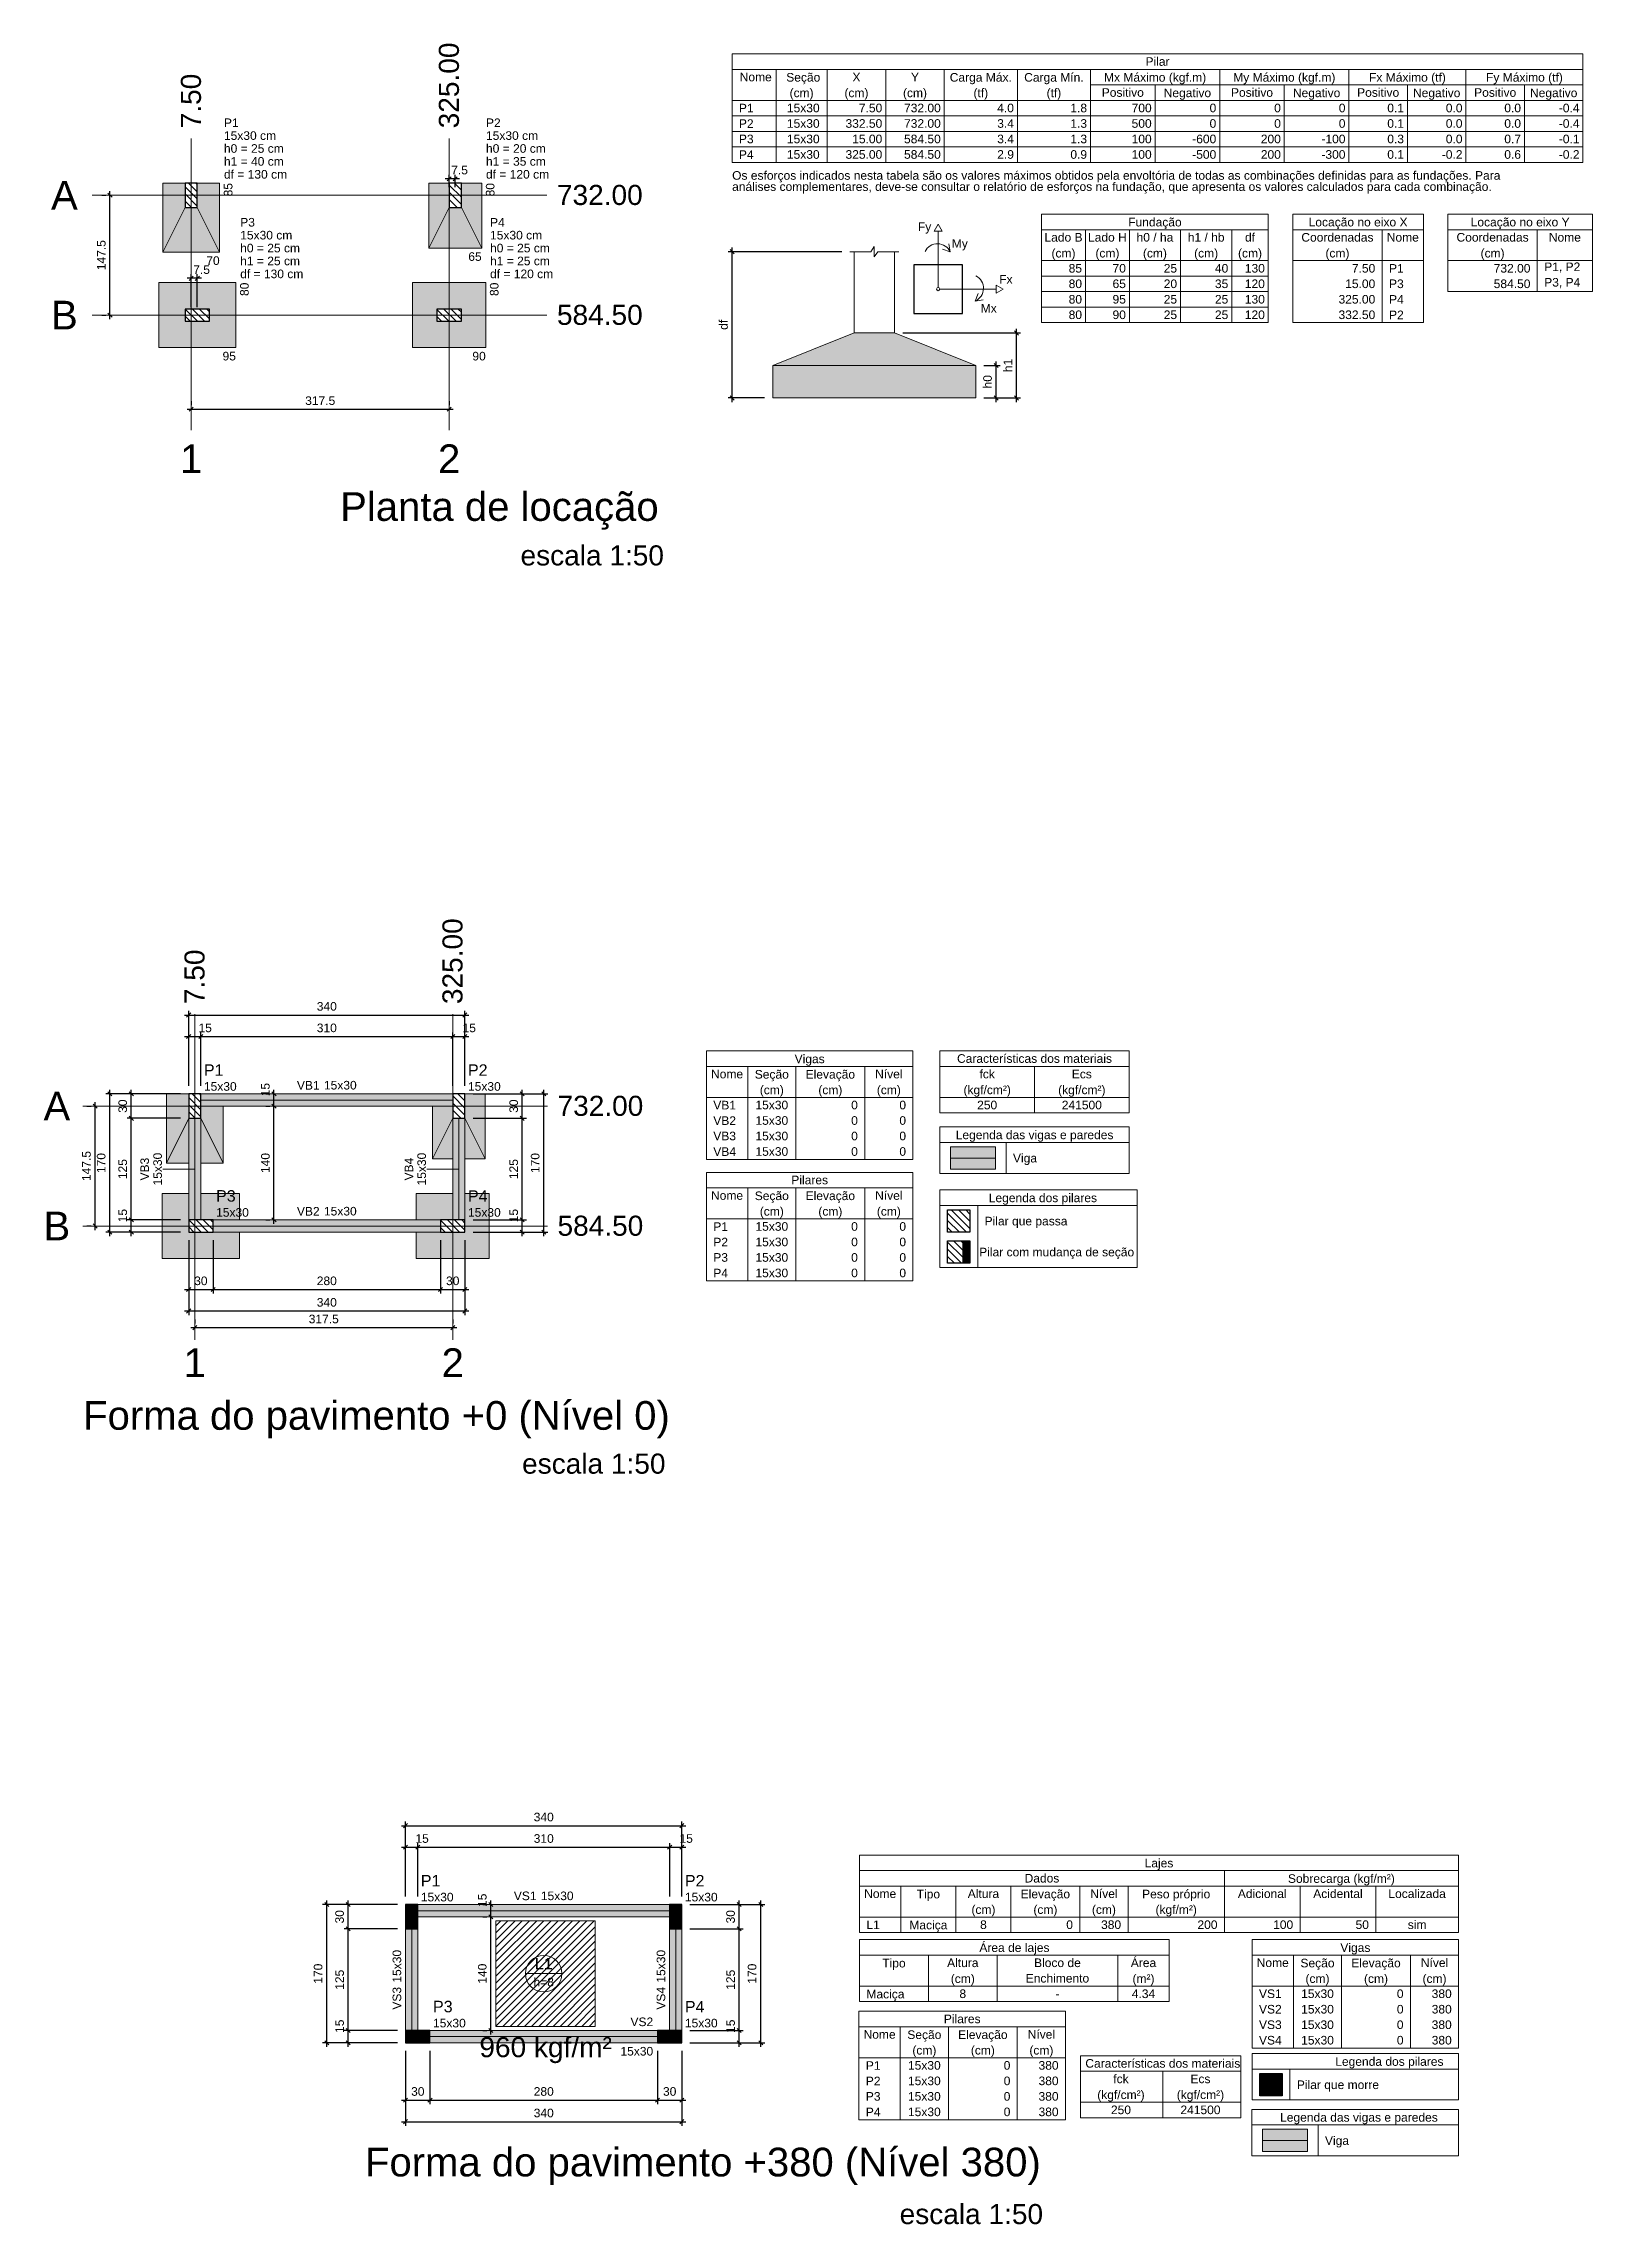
# Model space of a CAD drawing. Header units: inches. Extents: x 11 to 257, y -21 to 53.
# Drawn here: x 11.2 to 49.4, y -15.8 to 37.8 of the extents above; entities that cross this region are included whole.
import ezdxf

# ---------------------------------------------------------------- set-up
doc = ezdxf.new("R2010")
doc.units = ezdxf.units.IN
doc.header["$MEASUREMENT"] = 0
for name, color, linetype, lineweight in [('CR-Paredes', 7, 'Continuous', 5), ('CR-Textos dos elementos', 4, 'Continuous', 30), ('FO-Cotas', 5, 'Continuous', 5), ('FO-Eixos', 5, 'Continuous', 5), ('FO-Hachura das sapatas', 43, 'Continuous', 5), ('FO-Hachura pilar que morre', 106, 'Continuous', 5), ('FO-Hachura pilar que passa', 19, 'Continuous', 5), ('FO-Hachura viga', 43, 'Continuous', 5), ('FO-Pilares', 4, 'Continuous', 30), ('FO-Seção das fundações', 9, 'Continuous', 5), ('FO-Textos das lajes', 3, 'Continuous', 20), ('FO-Textos das vigas', 7, 'Continuous', 5), ('FO-Textos dos pilares', 7, 'Continuous', 5), ('FO-Títulos', 1, 'Continuous', 20), ('FO-Vigas', 1, 'Continuous', 20), ('LC-Cotas', 7, 'Continuous', 5), ('LC-Eixos', 9, 'Continuous', 5), ('LC-Hachuras das sapatas', 43, 'Continuous', 5), ('LC-Hachuras dos pilares', 9, 'Continuous', 5), ('LC-Seção das fundações', 7, 'Continuous', 5), ('LC-Seção dos pilares', 4, 'Continuous', 30), ('LC-Tabelas', 1, 'Continuous', 20), ('LC-Textos', 3, 'Continuous', 20), ('LC-Textos das tabelas', 5, 'Continuous', 5)]:
    doc.layers.add(name, color=color, linetype=linetype, lineweight=lineweight)
doc.styles.add('Arial', font='arial.ttf')
doc.styles.get("Standard").update_dxf_attribs({"font": 'arial.ttf'})
doc.dimstyles.new('UM_1.000000', dxfattribs={"dimtxt": 0.18, "dimasz": 0.1, "dimexe": 0.1, "dimexo": 0.2, "dimgap": 0, "dimtad": 1, "dimtih": 1, "dimtoh": 1, "dimdec": 1, "dimzin": 0, "dimdsep": 46, "dimtxsty": 'Standard', "dimcen": 0.09, "dimdle": 0.1, "dimadec": 1, "dimazin": 2, "dimtfac": 1, "dimtdec": 4, "dimtofl": 0, "dimtmove": 0, "dimatfit": 3, "dimfxl": 1, "dimtolj": 1, "dimarcsym": 0})
doc.dimstyles.new('UM_50.000000', dxfattribs={"dimtxt": 0.18, "dimasz": 0.1, "dimexe": 0.1, "dimexo": 0.2, "dimgap": 0, "dimtad": 1, "dimtih": 1, "dimtoh": 1, "dimdec": 1, "dimlfac": 50, "dimzin": 0, "dimdsep": 46, "dimtxsty": 'Standard', "dimcen": 0.09, "dimdle": 0.1, "dimadec": 1, "dimazin": 2, "dimtfac": 1, "dimtdec": 4, "dimtofl": 0, "dimtmove": 0, "dimatfit": 3, "dimfxl": 1, "dimtolj": 1, "dimarcsym": 0})
pattern_1 = [(135, (14.80445, -2.9685), (-0.08838835, -0.08838835), [])]
pattern_2 = [(135, (16.08899, -3.09093), (-0.08838835, -0.08838835), [])]
pattern_3 = [(135, (14.71652, 19.44523), (-0.08838835, -0.08838835), [])]

msp = doc.modelspace()

# ---------------------------------------------------------------- texts
at = {"layer": 'CR-Textos dos elementos', "color": 4, "linetype": 'Continuous', "char_height": 0.4942, "width": 6.54678, "attachment_point": 8, "line_spacing_factor": 0.798, "style": 'Arial'}
for s, insert in [('escala 1:50', (24.7379, 24.9689)), ('escala 1:50', (24.7762, 2.6194)), ('960 kgf/m²', (23.5897, -11.88)), ('escala 1:50', (34.0695, -15.8454))]:
    msp.add_mtext(s, dxfattribs=dict(at, insert=insert))
at = {"layer": 'FO-Textos das lajes', "attachment_point": 8, "line_spacing_factor": 0.798, "style": 'Arial'}
for s, insert, char_height, width in [('L1', (23.5437, -9.5701), 0.2824, 0.881073), ('h=8', (23.5437, -9.9937), 0.2118, 1.00637)]:
    msp.add_mtext(s, dxfattribs=dict(at, insert=insert, char_height=char_height, width=width))
at = {"layer": 'FO-Textos das vigas', "linetype": 'Continuous', "char_height": 0.2118, "line_spacing_factor": 0.798, "style": 'Arial'}
for s, insert, width, attachment_point in [('Vigas', (30.0898, 12.6637), 1.484062, 8), ('Características dos materiais', (35.6244, 12.7335), 7.649164, 8), ('Nome', (28.0567, 12.3523), 1.582556, 8), ('Seção', (29.1578, 12.2827), 1.682208, 8), ('Elevação', (30.5988, 12.2827), 2.440606, 8), ('Nível', (32.0386, 12.3523), 1.351676, 8), ('fck', (34.4595, 12.3523), 0.758109, 8), ('Ecs', (36.7893, 12.3523), 0.988989, 8), ('15x30', (29.1581, 11.5898), 1.616449, 8), ('(cm)', (29.1578, 11.9007), 1.185975, 8), ('(cm)', (30.5988, 11.9007), 1.185975, 8), ('0', (31.2761, 11.5898), 0.329953, 9), ('(cm)', (32.0388, 11.9007), 1.185975, 8), ('0', (32.4622, 11.5898), 0.329953, 9), ('(kgf/cm²)', (34.46, 11.9014), 2.339795, 8), ('250', (34.4595, 11.5898), 0.989858, 8), ('(kgf/cm²)', (36.789, 11.9014), 2.339795, 8), ('241500', (36.7893, 11.5898), 1.979715, 8), ('VB1', (27.7178, 11.5898), 1.121375, 7), ('VB2', (27.7178, 11.2086), 1.121375, 7), ('15x30', (29.1581, 11.2086), 1.616449, 8), ('0', (31.2761, 11.2086), 0.329953, 9), ('0', (32.4622, 11.2086), 0.329953, 9), ('VB3', (27.7178, 10.8273), 1.121375, 7), ('15x30', (29.1581, 10.8273), 1.616449, 8), ('0', (31.2761, 10.8273), 0.329953, 9), ('0', (32.4622, 10.8273), 0.329953, 9), ('Legenda das vigas e paredes', (35.6261, 10.794), 4.986151, 8), ('VB4', (27.7178, 10.4461), 1.121375, 7), ('15x30', (29.1581, 10.4461), 1.616449, 8), ('0', (31.2761, 10.4461), 0.329953, 9), ('0', (32.4622, 10.4461), 0.329953, 9), ('Viga', (35.0946, 10.222), 1.187677, 7), ('Legenda dos pilares', (35.8311, 9.2441), 5.340211, 8), ('Pilar que passa', (34.396, 8.6721), 4.08896, 7), ('Pilar com mudança de seção', (34.2625, 7.9091), 7.649101, 7), ('Lajes', (38.6881, -7.1247), 1.417015, 8), ('Dados', (35.8077, -7.4359), 1.714878, 8), ('Sobrecarga (kgf/m²)', (43.1781, -7.5057), 5.271875, 8), ('VS1', (23.367, -7.8701), 1.122045, 9), ('15x30', (23.4729, -7.8701), 1.61077, 7), ('Nome', (31.8259, -7.8171), 1.581852, 8), ('Tipo', (33.0121, -7.8867), 1.153855, 8), ('Altura', (34.3675, -7.8171), 1.550041, 8), ('(cm)', (34.3671, -8.2687), 1.185666, 8), ('Elevação', (35.8921, -7.8867), 2.443628, 8), ('(cm)', (35.8921, -8.2687), 1.185666, 8), ('Nível', (37.3327, -7.8171), 1.353394, 8), ('(cm)', (37.3331, -8.2687), 1.185666, 8), ('Peso próprio', (39.1121, -7.8867), 3.363242, 8), ('(kgf/m²)', (39.1121, -8.2687), 2.041659, 8), ('Adicional', (41.2298, -7.8171), 2.411818, 8), ('Acidental', (43.0937, -7.8171), 2.443628, 8), ('Localizada', (45.0422, -7.8171), 2.839814, 8), ('L1', (31.487, -8.5796), 0.659346, 7), ('Maciça', (33.0121, -8.6497), 1.882606, 8), ('8', (34.3675, -8.5796), 0.329673, 8), ('0', (36.5702, -8.5796), 0.329673, 9), ('380', (37.7563, -8.5796), 0.989019, 9), ('200', (40.1285, -8.5796), 0.989019, 9), ('100', (41.9923, -8.5796), 0.989019, 9), ('50', (43.8561, -8.5796), 0.659346, 9), ('sim', (45.0422, -8.5796), 0.925398, 8), ('Área de lajes', (35.1301, -9.2055), 3.461566, 8), ('Vigas', (43.5222, -9.2043), 1.48642, 8), ('Tipo', (32.1651, -9.5865), 1.153855, 8), ('Altura', (33.8592, -9.5169), 1.550041, 8), ('Bloco de', (36.189, -9.5169), 2.310603, 8), ('Área', (38.307, -9.5169), 1.252179, 8), ('Nome', (41.489, -9.5159), 1.581852, 8), ('Seção', (42.5902, -9.5853), 1.683067, 8), ('Elevação', (44.0302, -9.5853), 2.443628, 8), ('Nível', (45.4709, -9.5159), 1.353394, 8), ('Maciça', (31.4871, -10.3495), 1.882606, 7), ('(cm)', (33.8591, -9.9685), 1.185666, 8), ('8', (33.8592, -10.2794), 0.329673, 8), ('Enchimento', (36.189, -9.8982), 3.134785, 8), ('-', (36.189, -10.2794), 0.196647, 8), ('4.34', (38.307, -10.2794), 1.153855, 8), ('(m²)', (38.3071, -9.9685), 1.084451, 8), ('VS1', (41.1501, -10.2784), 1.122045, 7), ('15x30', (42.5904, -10.2784), 1.61077, 8), ('(cm)', (42.5902, -9.9673), 1.185666, 8), ('(cm)', (44.0302, -9.9673), 1.185666, 8), ('0', (44.7084, -10.2784), 0.329673, 9), ('(cm)', (45.4712, -9.9673), 1.185666, 8), ('380', (45.8945, -10.2784), 0.989019, 9), ('VS2', (41.1501, -10.6596), 1.122045, 7), ('15x30', (42.5904, -10.6596), 1.61077, 8), ('0', (44.7084, -10.6596), 0.329673, 9), ('380', (45.8945, -10.6596), 0.989019, 9), ('VS2', (26.2378, -10.9701), 1.122045, 9), ('VS3', (41.1501, -11.0409), 1.122045, 7), ('VS4', (41.1501, -11.4221), 1.122045, 7), ('15x30', (42.5904, -11.0409), 1.61077, 8), ('15x30', (42.5904, -11.4221), 1.61077, 8), ('0', (44.7084, -11.0409), 0.329673, 9), ('0', (44.7084, -11.4221), 0.329673, 9), ('380', (45.8945, -11.0409), 0.989019, 9), ('380', (45.8945, -11.4221), 0.989019, 9), ('15x30', (26.2378, -11.6937), 1.61077, 9), ('Características dos materiais', (38.7828, -11.9925), 7.654775, 8), ('Legenda dos pilares', (44.3592, -12.0075), 5.344172, 8), ('fck', (37.7525, -12.3737), 0.760561, 8), ('Ecs', (39.7091, -12.3737), 0.991911, 8), ('Pilar que morre', (42.0822, -12.5795), 4.054399, 7), ('(kgf/cm²)', (37.7521, -12.8253), 2.339521, 8), ('(kgf/cm²)', (39.7089, -12.8253), 2.339521, 8), ('250', (37.7525, -13.1362), 0.989019, 8), ('241500', (39.7091, -13.1362), 1.978038, 8), ('Legenda das vigas e paredes', (43.6106, -13.3814), 7.784909, 8), ('Viga', (42.774, -13.9534), 1.188558, 7)]:
    msp.add_mtext(s, dxfattribs=dict(at, insert=insert, width=width, attachment_point=attachment_point))
at = {"layer": 'FO-Textos das vigas', "char_height": 0.2118, "line_spacing_factor": 0.798, "style": 'Arial'}
for s, insert, width, attachment_point in [('VB1', (18.0277, 12.0774), 1.121213, 9), ('15x30', (18.1336, 12.0774), 1.609577, 7), ('VB2', (18.0277, 8.9774), 1.121213, 9), ('15x30', (18.1336, 8.9774), 1.609577, 7)]:
    msp.add_mtext(s, dxfattribs=dict(at, insert=insert, width=width, attachment_point=attachment_point))
at = {"layer": 'FO-Textos das vigas', "char_height": 0.2118, "attachment_point": 8, "rotation": 90, "line_spacing_factor": 0.798, "style": 'Arial'}
for s, insert, width in [('VB3', (13.8302, 10.1215), 1.121213), ('15x30', (14.1479, 10.1215), 1.609577), ('VB4', (20.3302, 10.1215), 1.121213), ('15x30', (20.6479, 10.1215), 1.609577)]:
    msp.add_mtext(s, dxfattribs=dict(at, insert=insert, width=width))
at = {"layer": 'FO-Textos das vigas', "linetype": 'Continuous', "char_height": 0.2118, "rotation": 90, "line_spacing_factor": 0.798, "style": 'Arial'}
for s, insert, width, attachment_point in [('15x30', (20.0378, -9.8968), 1.61077, 7), ('15x30', (26.5378, -9.8968), 1.61077, 7), ('VS3', (20.0378, -10.0027), 1.122045, 9), ('VS4', (26.5378, -10.0027), 1.122045, 9)]:
    msp.add_mtext(s, dxfattribs=dict(at, insert=insert, width=width, attachment_point=attachment_point))
at = {"layer": 'FO-Textos dos pilares', "attachment_point": 7, "line_spacing_factor": 0.798, "style": 'Arial'}
for s, insert, char_height, width in [('P1', (15.1794, 12.4171), 0.2824, 0.968654), ('P2', (21.6794, 12.4171), 0.2824, 0.968654), ('15x30', (15.1794, 12.0465), 0.2118, 1.609577), ('15x30', (21.6794, 12.0465), 0.2118, 1.609577), ('15x30', (15.4794, 8.9465), 0.2118, 1.609577), ('P3', (15.4794, 9.3171), 0.2824, 0.968654), ('15x30', (21.6794, 8.9465), 0.2118, 1.609577), ('P4', (21.6794, 9.3171), 0.2824, 0.968654)]:
    msp.add_mtext(s, dxfattribs=dict(at, insert=insert, char_height=char_height, width=width))
at = {"layer": 'FO-Textos dos pilares', "linetype": 'Continuous', "line_spacing_factor": 0.798, "style": 'Arial'}
for s, insert, char_height, width, attachment_point in [('Pilares', (30.09, 9.745), 0.2118, 1.814747, 8), ('Nome', (28.0567, 9.3637), 0.2118, 1.580679, 8), ('Seção', (29.1578, 9.2938), 0.2118, 1.68182, 8), ('(cm)', (29.1578, 8.9128), 0.2118, 1.184787, 8), ('Elevação', (30.5988, 9.2938), 0.2118, 2.441817, 8), ('(cm)', (30.5988, 8.9128), 0.2118, 1.184787, 8), ('Nível', (32.0386, 9.3637), 0.2118, 1.352391, 8), ('(cm)', (32.0388, 8.9128), 0.2118, 1.184787, 8), ('P1', (27.7178, 8.6012), 0.2118, 0.725321, 7), ('15x30', (29.1581, 8.6012), 0.2118, 1.609577, 8), ('0', (31.2761, 8.6012), 0.2118, 0.329429, 9), ('0', (32.4622, 8.6012), 0.2118, 0.329429, 9), ('P2', (27.7178, 8.22), 0.2118, 0.725321, 7), ('P3', (27.7178, 7.8388), 0.2118, 0.725321, 7), ('15x30', (29.1581, 8.22), 0.2118, 1.609577, 8), ('15x30', (29.1581, 7.8388), 0.2118, 1.609577, 8), ('0', (31.2761, 8.22), 0.2118, 0.329429, 9), ('0', (31.2761, 7.8388), 0.2118, 0.329429, 9), ('0', (32.4622, 8.22), 0.2118, 0.329429, 9), ('0', (32.4622, 7.8388), 0.2118, 0.329429, 9), ('P4', (27.7178, 7.4575), 0.2118, 0.725321, 7), ('15x30', (29.1581, 7.4575), 0.2118, 1.609577, 8), ('0', (31.2761, 7.4575), 0.2118, 0.329429, 9), ('0', (32.4622, 7.4575), 0.2118, 0.329429, 9), ('P1', (20.5187, -7.5304), 0.2824, 0.969953, 7), ('P2', (27.0187, -7.5304), 0.2824, 0.969953, 7), ('15x30', (20.5187, -7.901), 0.2118, 1.61077, 7), ('15x30', (27.0187, -7.901), 0.2118, 1.61077, 7), ('P3', (20.8187, -10.6304), 0.2824, 0.969953, 7), ('P4', (27.0187, -10.6304), 0.2824, 0.969953, 7), ('Pilares', (33.8449, -10.8979), 0.2118, 1.816093, 8), ('15x30', (20.8187, -11.001), 0.2118, 1.61077, 7), ('15x30', (27.0187, -11.001), 0.2118, 1.61077, 7), ('Nome', (31.8116, -11.2791), 0.2118, 1.581852, 8), ('Seção', (32.9128, -11.3487), 0.2118, 1.683067, 8), ('Elevação', (34.3528, -11.3487), 0.2118, 2.443628, 8), ('Nível', (35.7934, -11.2791), 0.2118, 1.353394, 8), ('(cm)', (32.9128, -11.7297), 0.2118, 1.185666, 8), ('(cm)', (34.3528, -11.7297), 0.2118, 1.185666, 8), ('(cm)', (35.7938, -11.7297), 0.2118, 1.185666, 8), ('P1', (31.4727, -12.0416), 0.2118, 0.725859, 7), ('P2', (31.4727, -12.4228), 0.2118, 0.725859, 7), ('15x30', (32.9129, -12.0416), 0.2118, 1.61077, 8), ('15x30', (32.9129, -12.4228), 0.2118, 1.61077, 8), ('0', (35.0309, -12.0416), 0.2118, 0.329673, 9), ('0', (35.0309, -12.4228), 0.2118, 0.329673, 9), ('380', (36.217, -12.0416), 0.2118, 0.989019, 9), ('380', (36.217, -12.4228), 0.2118, 0.989019, 9), ('P3', (31.4727, -12.8041), 0.2118, 0.725859, 7), ('15x30', (32.9129, -12.8041), 0.2118, 1.61077, 8), ('0', (35.0309, -12.8041), 0.2118, 0.329673, 9), ('380', (36.217, -12.8041), 0.2118, 0.989019, 9), ('P4', (31.4727, -13.1853), 0.2118, 0.725859, 7), ('15x30', (32.9129, -13.1853), 0.2118, 1.61077, 8), ('0', (35.0309, -13.1853), 0.2118, 0.329673, 9), ('380', (36.217, -13.1853), 0.2118, 0.989019, 9)]:
    msp.add_mtext(s, dxfattribs=dict(at, insert=insert, char_height=char_height, width=width, attachment_point=attachment_point))
at = {"layer": 'FO-Títulos', "insert": (26.6479, 3.4945), "char_height": 0.706, "width": 29.010447, "attachment_point": 9, "line_spacing_factor": 0.798, "style": 'Arial'}
msp.add_mtext('Forma do pavimento +0 (Nível 0)', dxfattribs=at)
at = {"layer": 'FO-Títulos', "linetype": 'Continuous', "insert": (35.7799, -14.8781), "char_height": 0.706, "width": 33.382393, "attachment_point": 9, "line_spacing_factor": 0.798, "style": 'Arial'}
msp.add_mtext('Forma do pavimento +380 (Nível 380)', dxfattribs=at)
at = {"layer": 'LC-Textos', "linetype": 'Continuous', "rotation": 90, "line_spacing_factor": 0.798, "style": 'Arial'}
for s, insert, char_height, width, attachment_point in [('325.00', (21.4636, 35.7316), 0.4942, 4.234053, 7), ('7.50', (15.1136, 35.7316), 0.4942, 2.694275, 7), ('85', (15.8842, 34.3852), 0.2118, 0.663327, 9), ('80', (22.3342, 34.3852), 0.2118, 0.663327, 9), ('80', (16.2842, 31.9352), 0.2118, 0.663327, 9), ('80', (22.4342, 31.9352), 0.2118, 0.663327, 9), ('325.00', (21.5515, 14.1811), 0.4942, 4.234053, 7), ('7.50', (15.2015, 14.1811), 0.4942, 2.694275, 7)]:
    msp.add_mtext(s, dxfattribs=dict(at, insert=insert, char_height=char_height, width=width, attachment_point=attachment_point))
at = {"layer": 'LC-Textos', "linetype": 'Continuous', "line_spacing_factor": 0.798, "style": 'Arial'}
for s, insert, char_height, width, attachment_point in [('P1', (15.6724, 35.7619), 0.2118, 0.730241, 7), ('P2', (22.1224, 35.7619), 0.2118, 0.730241, 7), ('15x30 cm', (15.6724, 35.4442), 0.2118, 2.583482, 7), ('15x30 cm', (22.1224, 35.4442), 0.2118, 2.583482, 7), ('h0 = 25 cm', (15.6724, 35.1265), 0.2118, 2.970423, 7), ('h1 = 40 cm', (15.6724, 34.8088), 0.2118, 2.970423, 7), ('h0 = 20 cm', (22.1224, 35.1265), 0.2118, 2.970423, 7), ('h1 = 35 cm', (22.1224, 34.8088), 0.2118, 2.970423, 7), ('A', (12.0741, 33.7322), 0.706, 1.319038, 9), ('df = 130 cm', (15.6724, 34.4911), 0.2118, 3.136255, 7), ('df = 120 cm', (22.1224, 34.4911), 0.2118, 3.136255, 7), ('732.00', (23.8689, 33.8381), 0.4942, 4.234053, 7), ('P3', (16.0724, 33.3119), 0.2118, 0.730241, 7), ('P4', (22.2224, 33.3119), 0.2118, 0.730241, 7), ('Fy', (32.7536, 33.1411), 0.2118, 0.663327, 7), ('h0 = 25 cm', (16.0724, 32.6765), 0.2118, 2.970423, 7), ('15x30 cm', (16.0724, 32.9942), 0.2118, 2.583482, 7), ('h0 = 25 cm', (22.2224, 32.6765), 0.2118, 2.970423, 7), ('15x30 cm', (22.2224, 32.9942), 0.2118, 2.583482, 7), ('My', (33.5886, 32.7271), 0.2118, 0.797156, 7), ('70', (15.5665, 32.3675), 0.2118, 0.663327, 9), ('df = 130 cm', (16.0724, 32.0411), 0.2118, 3.136255, 7), ('h1 = 25 cm', (16.0724, 32.3588), 0.2118, 2.970423, 7), ('65', (22.0165, 32.4675), 0.2118, 0.663327, 9), ('df = 120 cm', (22.2224, 32.0411), 0.2118, 3.136255, 7), ('h1 = 25 cm', (22.2224, 32.3588), 0.2118, 2.970423, 7), ('Fx', (34.7558, 31.911), 0.2118, 0.657508, 7), ('B', (12.0741, 30.7822), 0.706, 1.319038, 9), ('584.50', (23.8689, 30.8881), 0.4942, 4.234053, 7), ('Mx', (34.3008, 31.197), 0.2118, 0.791337, 7), ('95', (15.9665, 30.0175), 0.2118, 0.663327, 9), ('90', (22.1165, 30.0175), 0.2118, 0.663327, 9), ('1', (14.8665, 27.2479), 0.706, 1.099842, 8), ('2', (21.2165, 27.2479), 0.706, 1.099842, 8), ('A', (11.8889, 11.3185), 0.706, 1.323046, 9), ('732.00', (23.8833, 11.4244), 0.4942, 4.231563, 7), ('B', (11.8889, 8.3685), 0.706, 1.323046, 9), ('584.50', (23.8833, 8.4744), 0.4942, 4.231563, 7), ('1', (14.9544, 5.0057), 0.706, 1.100929, 8), ('2', (21.3044, 5.0057), 0.706, 1.100929, 8)]:
    msp.add_mtext(s, dxfattribs=dict(at, insert=insert, char_height=char_height, width=width, attachment_point=attachment_point))
at = {"layer": 'LC-Textos', "insert": (26.373, 25.8545), "char_height": 0.706, "width": 15.745991, "attachment_point": 9, "line_spacing_factor": 0.798, "style": 'Arial'}
msp.add_mtext('Planta de locação', dxfattribs=at)
at = {"layer": 'LC-Textos das tabelas', "linetype": 'Continuous', "char_height": 0.2118, "line_spacing_factor": 0.798, "style": 'Arial'}
for s, insert, width, attachment_point in [(' Nome ', (28.7213, 36.8858), 1.912219, 8), (' Seção ', (29.8913, 36.8162), 2.011871, 8), ('X', (31.2417, 36.8858), 0.395711, 8), ('Y', (32.682, 36.8858), 0.395711, 8), ('Carga Máx.', (34.3023, 36.8162), 3.066328, 8), ('Carga Mín.', (36.1023, 36.8162), 2.934521, 8), ('Mx Máximo (kgf.m)', (38.5933, 36.8162), 5.042857, 8), ('Pilar', (38.6529, 37.267), 1.186844, 8), ('My Máximo (kgf.m)', (41.7733, 36.8162), 5.042857, 8), ('Fx Máximo (tf)', (44.8043, 36.8162), 3.790254, 8), ('Fy Máximo (tf)', (47.6843, 36.8162), 3.790254, 8), ('(cm)', (29.8913, 36.4342), 1.185975, 8), ('(cm)', (31.2413, 36.4342), 1.185975, 8), ('(cm)', (32.6823, 36.4342), 1.185975, 8), ('(tf)', (34.3023, 36.4342), 0.724795, 8), ('(tf)', (36.1023, 36.4342), 0.724795, 8), ('Positivo', (37.7978, 36.5045), 2.07734, 8), ('Negativo', (39.3883, 36.4342), 2.341533, 8), ('Positivo', (40.9783, 36.5045), 2.07734, 8), ('Negativo', (42.5683, 36.4342), 2.341533, 8), ('Positivo', (44.0838, 36.5045), 2.07734, 8), ('Negativo', (45.5243, 36.4342), 2.341533, 8), ('Positivo', (46.9642, 36.5045), 2.07734, 8), ('Negativo', (48.4043, 36.4342), 2.341533, 8), (' P1 ', (28.2659, 36.1233), 1.055327, 7), (' P2 ', (28.2659, 35.742), 1.055327, 7), (' 15x30 ', (29.8915, 36.1233), 1.946112, 8), (' 15x30 ', (29.8915, 35.742), 1.946112, 8), (' 332.50 ', (31.8771, 35.742), 2.144257, 9), (' 7.50 ', (31.8771, 36.1233), 1.484352, 9), (' 732.00 ', (33.3174, 36.1233), 2.144257, 9), (' 732.00 ', (33.3174, 35.742), 2.144257, 9), (' 4.0 ', (35.1177, 36.1233), 1.154399, 9), (' 3.4 ', (35.1177, 35.742), 1.154399, 9), (' 1.8 ', (36.918, 36.1233), 1.154399, 9), (' 1.3 ', (36.918, 35.742), 1.154399, 9), (' 500 ', (38.5082, 35.742), 1.319521, 9), (' 700 ', (38.5082, 36.1233), 1.319521, 9), (' 0 ', (40.0984, 36.1233), 0.659615, 9), (' 0 ', (40.0984, 35.742), 0.659615, 9), (' 0 ', (41.6887, 36.1233), 0.659615, 9), (' 0 ', (41.6887, 35.742), 0.659615, 9), (' 0 ', (43.2789, 36.1233), 0.659615, 9), (' 0 ', (43.2789, 35.742), 0.659615, 9), (' 0.1 ', (44.7192, 36.1233), 1.154399, 9), (' 0.1 ', (44.7192, 35.742), 1.154399, 9), (' 0.0 ', (46.1594, 36.1233), 1.154399, 9), (' 0.0 ', (46.1594, 35.742), 1.154399, 9), (' 0.0 ', (47.5996, 36.1233), 1.154399, 9), (' 0.0 ', (47.5996, 35.742), 1.154399, 9), (' -0.4 ', (49.0399, 36.1233), 1.351965, 9), (' -0.4 ', (49.0399, 35.742), 1.351965, 9), (' P3 ', (28.2659, 35.3608), 1.055327, 7), (' 15x30 ', (29.8915, 35.3608), 1.946112, 8), (' 15.00 ', (31.8771, 35.3608), 1.814305, 9), (' 584.50 ', (33.3174, 35.3608), 2.144257, 9), (' 3.4 ', (35.1177, 35.3608), 1.154399, 9), (' 1.3 ', (36.918, 35.3608), 1.154399, 9), (' 100 ', (38.5082, 35.3608), 1.319521, 9), (' -600 ', (40.0984, 35.3608), 1.517087, 9), (' 200 ', (41.6887, 35.3608), 1.319521, 9), (' -100 ', (43.2789, 35.3608), 1.517087, 9), (' 0.3 ', (44.7192, 35.3608), 1.154399, 9), (' 0.0 ', (46.1594, 35.3608), 1.154399, 9), (' 0.7 ', (47.5996, 35.3608), 1.154399, 9), (' -0.1 ', (49.0399, 35.3608), 1.351965, 9), (' P4 ', (28.2659, 34.9796), 1.055327, 7), (' 15x30 ', (29.8915, 34.9796), 1.946112, 8), (' 325.00 ', (31.8771, 34.9796), 2.144257, 9), (' 584.50 ', (33.3174, 34.9796), 2.144257, 9), (' 2.9 ', (35.1177, 34.9796), 1.154399, 9), (' 0.9 ', (36.918, 34.9796), 1.154399, 9), (' 100 ', (38.5082, 34.9796), 1.319521, 9), (' -500 ', (40.0984, 34.9796), 1.517087, 9), (' 200 ', (41.6887, 34.9796), 1.319521, 9), (' -300 ', (43.2789, 34.9796), 1.517087, 9), (' 0.1 ', (44.7192, 34.9796), 1.154399, 9), (' -0.2 ', (46.1594, 34.9796), 1.351965, 9), (' 0.6 ', (47.5996, 34.9796), 1.154399, 9), (' -0.2 ', (49.0399, 34.9796), 1.351965, 9), ('análises complementares, deve-se consultar o relatório de esforços na fundação, que apresenta os valores calculados para cada combinação.', (28.1813, 34.1262), 37.736882, 7), ('Os esforços indicados nesta tabela são os valores máximos obtidos pela envoltória de todas as combinações definidas para as fundações. Para', (28.1813, 34.4012), 38.170372, 7), ('Fundação', (38.589, 33.2527), 2.638751, 8), ('Locação no eixo X', (43.589, 33.2527), 4.902216, 8), ('Locação no eixo Y', (47.578, 33.2527), 4.908035, 8), ('Lado B', (36.3385, 32.9413), 1.880353, 8), ('(cm)', (36.338, 32.4897), 1.185975, 8), ('Lado H', (37.4187, 32.9413), 1.913088, 8), ('(cm)', (37.419, 32.4897), 1.185975, 8), ('h0 / ha', (38.5888, 32.9413), 1.814305, 8), ('(cm)', (38.589, 32.4897), 1.185975, 8), ('h1 / hb', (39.8491, 32.9413), 1.814305, 8), ('(cm)', (39.849, 32.4897), 1.185975, 8), ('(cm)', (40.929, 32.4897), 1.185975, 8), ('df', (40.9292, 32.9413), 0.494784, 8), ('Coordenadas', (43.0807, 32.9413), 3.581382, 8), ('(cm)', (43.081, 32.4897), 1.192824, 8), ('Nome', (44.6904, 32.9413), 1.591402, 8), ('Coordenadas', (46.9, 32.9413), 3.581382, 8), ('(cm)', (46.9, 32.4897), 1.192824, 8), ('Nome', (48.6792, 32.9413), 1.591402, 8), (' 85 ', (36.7938, 32.1788), 0.989568, 9), (' 70 ', (37.874, 32.1788), 0.989568, 9), (' 25 ', (39.1342, 32.1788), 0.989568, 9), (' 40 ', (40.3944, 32.1788), 0.989568, 9), (' 130 ', (41.2946, 32.1788), 1.319521, 9), ('7.50', (44.0126, 32.1788), 1.160822, 9), ('P1', (44.3515, 32.1788), 0.730241, 7), ('732.00', (47.832, 32.1788), 1.824148, 9), ('P1, P2', (48.1708, 32.1788), 1.792146, 7), (' 80 ', (36.7938, 31.7975), 0.989568, 9), (' 65 ', (37.874, 31.7975), 0.989568, 9), (' 20 ', (39.1342, 31.7975), 0.989568, 9), (' 35 ', (40.3944, 31.7975), 0.989568, 9), (' 120 ', (41.2946, 31.7975), 1.319521, 9), ('15.00', (44.0126, 31.7975), 1.492485, 9), ('P3', (44.3515, 31.7975), 0.730241, 7), ('584.50', (47.832, 31.7975), 1.824148, 9), ('P3, P4', (48.1708, 31.7975), 1.792146, 7), (' 80 ', (36.7938, 31.4163), 0.989568, 9), (' 80 ', (36.7938, 31.0351), 0.989568, 9), (' 95 ', (37.874, 31.4163), 0.989568, 9), (' 90 ', (37.874, 31.0351), 0.989568, 9), (' 25 ', (39.1342, 31.4163), 0.989568, 9), (' 25 ', (39.1342, 31.0351), 0.989568, 9), (' 25 ', (40.3944, 31.4163), 0.989568, 9), (' 25 ', (40.3944, 31.0351), 0.989568, 9), (' 130 ', (41.2946, 31.4163), 1.319521, 9), (' 120 ', (41.2946, 31.0351), 1.319521, 9), ('325.00', (44.0126, 31.4163), 1.824148, 9), ('332.50', (44.0126, 31.0351), 1.824148, 9), ('P4', (44.3515, 31.4163), 0.730241, 7), ('P2', (44.3515, 31.0351), 0.730241, 7)]:
    msp.add_mtext(s, dxfattribs=dict(at, insert=insert, width=width, attachment_point=attachment_point))

# ---------------------------------------------------------------- blocks, each defined once
blk = doc.blocks.new('_Oblique')
at = {"color": 0, "linetype": 'ByBlock', "lineweight": -2}
blk.add_line((-0.5, -0.5), (0.5, 0.5), dxfattribs=at)
blk = doc.blocks.new('*D23')
at = {"layer": 'Defpoints', "color": 0, "transparency": 16777216}
for p in [(15.104, 13.383), (14.804, 11.972), (15.104, 11.972)]:
    blk.add_point(p, dxfattribs=at)
at = {"layer": 'FO-Cotas', "color": 0, "lineweight": -2, "transparency": 16777216}
for p, q in [((14.804, 12.171), (14.804, 13.483)), ((15.104, 12.171), (15.104, 13.483)), ((14.704, 13.383), (15.204, 13.383))]:
    blk.add_line(p, q, dxfattribs=at)
at = {"layer": 'FO-Cotas', "color": 0, "lineweight": -2, "transparency": 16777216, "xscale": 0.1, "yscale": 0.1, "zscale": 0.1, "rotation": 180}
blk.add_blockref('_Oblique', (14.804, 13.383), dxfattribs=at)
at = {"layer": 'FO-Cotas', "color": 0, "lineweight": -2, "transparency": 16777216, "xscale": 0.1, "yscale": 0.1, "zscale": 0.1}
blk.add_blockref('_Oblique', (15.104, 13.383), dxfattribs=at)
at = {"layer": 'FO-Cotas', "transparency": 16777216, "insert": (15.21, 13.595), "char_height": 0.2118, "attachment_point": 5, "rotation": 0.0057, "style": 'Arial'}
blk.add_mtext('\\A1;15', dxfattribs=at)
blk = doc.blocks.new('*D24')
at = {"layer": 'Defpoints', "color": 0, "transparency": 16777216}
for p in [(21.304, 13.383), (15.104, 11.972), (21.304, 11.972)]:
    blk.add_point(p, dxfattribs=at)
at = {"layer": 'FO-Cotas', "color": 0, "lineweight": -2, "transparency": 16777216}
for p, q in [((15.104, 12.171), (15.104, 13.483)), ((21.304, 12.171), (21.304, 13.483)), ((15.004, 13.383), (21.404, 13.383))]:
    blk.add_line(p, q, dxfattribs=at)
at = {"layer": 'FO-Cotas', "color": 0, "lineweight": -2, "transparency": 16777216, "xscale": 0.1, "yscale": 0.1, "zscale": 0.1, "rotation": 180}
blk.add_blockref('_Oblique', (15.104, 13.383), dxfattribs=at)
at = {"layer": 'FO-Cotas', "color": 0, "lineweight": -2, "transparency": 16777216, "xscale": 0.1, "yscale": 0.1, "zscale": 0.1}
blk.add_blockref('_Oblique', (21.304, 13.383), dxfattribs=at)
at = {"layer": 'FO-Cotas', "transparency": 16777216, "insert": (18.204, 13.595), "char_height": 0.2118, "attachment_point": 5, "rotation": 0.0057, "style": 'Arial'}
blk.add_mtext('\\A1;310', dxfattribs=at)
blk = doc.blocks.new('*D25')
at = {"layer": 'Defpoints', "color": 0, "transparency": 16777216}
for p in [(21.604, 13.383), (21.304, 11.972), (21.604, 11.972)]:
    blk.add_point(p, dxfattribs=at)
at = {"layer": 'FO-Cotas', "color": 0, "lineweight": -2, "transparency": 16777216}
for p, q in [((21.304, 12.171), (21.304, 13.483)), ((21.604, 12.171), (21.604, 13.483)), ((21.204, 13.383), (21.704, 13.383))]:
    blk.add_line(p, q, dxfattribs=at)
at = {"layer": 'FO-Cotas', "color": 0, "lineweight": -2, "transparency": 16777216, "xscale": 0.1, "yscale": 0.1, "zscale": 0.1, "rotation": 180}
blk.add_blockref('_Oblique', (21.304, 13.383), dxfattribs=at)
at = {"layer": 'FO-Cotas', "color": 0, "lineweight": -2, "transparency": 16777216, "xscale": 0.1, "yscale": 0.1, "zscale": 0.1}
blk.add_blockref('_Oblique', (21.604, 13.383), dxfattribs=at)
at = {"layer": 'FO-Cotas', "transparency": 16777216, "insert": (21.71, 13.595), "char_height": 0.2118, "attachment_point": 5, "rotation": 0.0057, "style": 'Arial'}
blk.add_mtext('\\A1;15', dxfattribs=at)
blk = doc.blocks.new('*D26')
at = {"layer": 'Defpoints', "color": 0, "transparency": 16777216}
for p in [(21.604, 13.913), (14.804, 11.972), (21.604, 11.972)]:
    blk.add_point(p, dxfattribs=at)
at = {"layer": 'FO-Cotas', "color": 0, "lineweight": -2, "transparency": 16777216}
for p, q in [((14.804, 12.171), (14.804, 14.013)), ((21.604, 12.171), (21.604, 14.013)), ((14.704, 13.913), (21.704, 13.913))]:
    blk.add_line(p, q, dxfattribs=at)
at = {"layer": 'FO-Cotas', "color": 0, "lineweight": -2, "transparency": 16777216, "xscale": 0.1, "yscale": 0.1, "zscale": 0.1, "rotation": 180}
blk.add_blockref('_Oblique', (14.804, 13.913), dxfattribs=at)
at = {"layer": 'FO-Cotas', "color": 0, "lineweight": -2, "transparency": 16777216, "xscale": 0.1, "yscale": 0.1, "zscale": 0.1}
blk.add_blockref('_Oblique', (21.604, 13.913), dxfattribs=at)
at = {"layer": 'FO-Cotas', "transparency": 16777216, "insert": (18.204, 14.125), "char_height": 0.2118, "attachment_point": 5, "rotation": 0.0057, "style": 'Arial'}
blk.add_mtext('\\A1;340', dxfattribs=at)
blk = doc.blocks.new('*D27')
at = {"layer": 'Defpoints', "color": 0, "transparency": 16777216}
for p in [(14.804, 8.572), (15.404, 8.572), (15.404, 7.159)]:
    blk.add_point(p, dxfattribs=at)
at = {"layer": 'FO-Cotas', "color": 0, "lineweight": -2, "transparency": 16777216}
for p, q in [((14.804, 8.372), (14.804, 7.059)), ((15.404, 8.372), (15.404, 7.059)), ((14.704, 7.159), (15.504, 7.159))]:
    blk.add_line(p, q, dxfattribs=at)
at = {"layer": 'FO-Cotas', "color": 0, "lineweight": -2, "transparency": 16777216, "xscale": 0.1, "yscale": 0.1, "zscale": 0.1, "rotation": 180}
blk.add_blockref('_Oblique', (14.804, 7.159), dxfattribs=at)
at = {"layer": 'FO-Cotas', "color": 0, "lineweight": -2, "transparency": 16777216, "xscale": 0.1, "yscale": 0.1, "zscale": 0.1}
blk.add_blockref('_Oblique', (15.404, 7.159), dxfattribs=at)
at = {"layer": 'FO-Cotas', "transparency": 16777216, "insert": (15.104, 7.371), "char_height": 0.2118, "attachment_point": 5, "rotation": 0.0057, "style": 'Arial'}
blk.add_mtext('\\A1;30', dxfattribs=at)
blk = doc.blocks.new('*D28')
at = {"layer": 'Defpoints', "color": 0, "transparency": 16777216}
for p in [(15.404, 8.572), (21.004, 8.572), (21.004, 7.159)]:
    blk.add_point(p, dxfattribs=at)
at = {"layer": 'FO-Cotas', "color": 0, "lineweight": -2, "transparency": 16777216}
for p, q in [((15.404, 8.372), (15.404, 7.059)), ((21.004, 8.372), (21.004, 7.059)), ((15.304, 7.159), (21.104, 7.159))]:
    blk.add_line(p, q, dxfattribs=at)
at = {"layer": 'FO-Cotas', "color": 0, "lineweight": -2, "transparency": 16777216, "xscale": 0.1, "yscale": 0.1, "zscale": 0.1, "rotation": 180}
blk.add_blockref('_Oblique', (15.404, 7.159), dxfattribs=at)
at = {"layer": 'FO-Cotas', "color": 0, "lineweight": -2, "transparency": 16777216, "xscale": 0.1, "yscale": 0.1, "zscale": 0.1}
blk.add_blockref('_Oblique', (21.004, 7.159), dxfattribs=at)
at = {"layer": 'FO-Cotas', "transparency": 16777216, "insert": (18.204, 7.371), "char_height": 0.2118, "attachment_point": 5, "rotation": 0.0057, "style": 'Arial'}
blk.add_mtext('\\A1;280', dxfattribs=at)
blk = doc.blocks.new('*D29')
at = {"layer": 'Defpoints', "color": 0, "transparency": 16777216}
for p in [(21.004, 8.572), (21.604, 8.572), (21.604, 7.159)]:
    blk.add_point(p, dxfattribs=at)
at = {"layer": 'FO-Cotas', "color": 0, "lineweight": -2, "transparency": 16777216}
for p, q in [((21.004, 8.372), (21.004, 7.059)), ((21.604, 8.372), (21.604, 7.059)), ((20.904, 7.159), (21.704, 7.159))]:
    blk.add_line(p, q, dxfattribs=at)
at = {"layer": 'FO-Cotas', "color": 0, "lineweight": -2, "transparency": 16777216, "xscale": 0.1, "yscale": 0.1, "zscale": 0.1, "rotation": 180}
blk.add_blockref('_Oblique', (21.004, 7.159), dxfattribs=at)
at = {"layer": 'FO-Cotas', "color": 0, "lineweight": -2, "transparency": 16777216, "xscale": 0.1, "yscale": 0.1, "zscale": 0.1}
blk.add_blockref('_Oblique', (21.604, 7.159), dxfattribs=at)
at = {"layer": 'FO-Cotas', "transparency": 16777216, "insert": (21.304, 7.371), "char_height": 0.2118, "attachment_point": 5, "rotation": 0.0057, "style": 'Arial'}
blk.add_mtext('\\A1;30', dxfattribs=at)
blk = doc.blocks.new('*D30')
at = {"layer": 'Defpoints', "color": 0, "transparency": 16777216}
for p in [(14.804, 8.572), (21.604, 8.572), (21.604, 6.63)]:
    blk.add_point(p, dxfattribs=at)
at = {"layer": 'FO-Cotas', "color": 0, "lineweight": -2, "transparency": 16777216}
for p, q in [((14.804, 8.372), (14.804, 6.53)), ((21.604, 8.372), (21.604, 6.53)), ((14.704, 6.63), (21.704, 6.63))]:
    blk.add_line(p, q, dxfattribs=at)
at = {"layer": 'FO-Cotas', "color": 0, "lineweight": -2, "transparency": 16777216, "xscale": 0.1, "yscale": 0.1, "zscale": 0.1, "rotation": 180}
blk.add_blockref('_Oblique', (14.804, 6.63), dxfattribs=at)
at = {"layer": 'FO-Cotas', "color": 0, "lineweight": -2, "transparency": 16777216, "xscale": 0.1, "yscale": 0.1, "zscale": 0.1}
blk.add_blockref('_Oblique', (21.604, 6.63), dxfattribs=at)
at = {"layer": 'FO-Cotas', "transparency": 16777216, "insert": (18.204, 6.842), "char_height": 0.2118, "attachment_point": 5, "rotation": 0.0057, "style": 'Arial'}
blk.add_mtext('\\A1;340', dxfattribs=at)
blk = doc.blocks.new('*D31')
at = {"layer": 'Defpoints', "color": 0, "transparency": 16777216}
for p in [(13.392, 8.872), (14.804, 8.872), (14.804, 8.572)]:
    blk.add_point(p, dxfattribs=at)
at = {"layer": 'FO-Cotas', "color": 0, "lineweight": -2, "transparency": 16777216}
for p, q in [((14.604, 8.872), (13.292, 8.872)), ((13.392, 8.472), (13.392, 8.972)), ((14.604, 8.572), (13.292, 8.572))]:
    blk.add_line(p, q, dxfattribs=at)
at = {"layer": 'FO-Cotas', "color": 0, "lineweight": -2, "transparency": 16777216, "xscale": 0.1, "yscale": 0.1, "zscale": 0.1}
for p, rotation in [((13.392, 8.872), 90), ((13.392, 8.572), 270)]:
    blk.add_blockref('_Oblique', p, dxfattribs=dict(at, rotation=rotation))
at = {"layer": 'FO-Cotas', "transparency": 16777216, "insert": (13.181, 8.977), "char_height": 0.2118, "attachment_point": 5, "rotation": 90, "style": 'Arial'}
blk.add_mtext('\\A1;15', dxfattribs=at)
blk = doc.blocks.new('*D32')
at = {"layer": 'Defpoints', "color": 0, "transparency": 16777216}
for p in [(13.392, 11.371), (14.805, 11.371), (14.804, 8.872)]:
    blk.add_point(p, dxfattribs=at)
at = {"layer": 'FO-Cotas', "color": 0, "lineweight": -2, "transparency": 16777216}
for p, q in [((14.605, 11.371), (13.292, 11.371)), ((13.392, 8.772), (13.392, 11.472)), ((14.604, 8.872), (13.292, 8.872))]:
    blk.add_line(p, q, dxfattribs=at)
at = {"layer": 'FO-Cotas', "color": 0, "lineweight": -2, "transparency": 16777216, "xscale": 0.1, "yscale": 0.1, "zscale": 0.1}
for p, rotation in [((13.392, 11.371), 90), ((13.392, 8.872), 270)]:
    blk.add_blockref('_Oblique', p, dxfattribs=dict(at, rotation=rotation))
at = {"layer": 'FO-Cotas', "transparency": 16777216, "insert": (13.181, 10.121), "char_height": 0.2118, "attachment_point": 5, "rotation": 90, "style": 'Arial'}
blk.add_mtext('\\A1;125', dxfattribs=at)
blk = doc.blocks.new('*D33')
at = {"layer": 'Defpoints', "color": 0, "transparency": 16777216}
for p in [(13.392, 11.972), (14.804, 11.972), (14.805, 11.371)]:
    blk.add_point(p, dxfattribs=at)
at = {"layer": 'FO-Cotas', "color": 0, "lineweight": -2, "transparency": 16777216}
for p, q in [((14.604, 11.972), (13.292, 11.972)), ((13.392, 11.271), (13.392, 12.072)), ((14.605, 11.371), (13.292, 11.371))]:
    blk.add_line(p, q, dxfattribs=at)
at = {"layer": 'FO-Cotas', "color": 0, "lineweight": -2, "transparency": 16777216, "xscale": 0.1, "yscale": 0.1, "zscale": 0.1}
for p, rotation in [((13.392, 11.972), 90), ((13.392, 11.371), 270)]:
    blk.add_blockref('_Oblique', p, dxfattribs=dict(at, rotation=rotation))
at = {"layer": 'FO-Cotas', "transparency": 16777216, "insert": (13.181, 11.671), "char_height": 0.2118, "attachment_point": 5, "rotation": 90, "style": 'Arial'}
blk.add_mtext('\\A1;30', dxfattribs=at)
blk = doc.blocks.new('*D34')
at = {"layer": 'Defpoints', "color": 0, "transparency": 16777216}
for p in [(12.863, 11.972), (14.804, 11.972), (14.804, 8.572)]:
    blk.add_point(p, dxfattribs=at)
at = {"layer": 'FO-Cotas', "color": 0, "lineweight": -2, "transparency": 16777216}
for p, q in [((14.604, 11.972), (12.763, 11.972)), ((12.863, 8.472), (12.863, 12.072)), ((14.604, 8.572), (12.763, 8.572))]:
    blk.add_line(p, q, dxfattribs=at)
at = {"layer": 'FO-Cotas', "color": 0, "lineweight": -2, "transparency": 16777216, "xscale": 0.1, "yscale": 0.1, "zscale": 0.1}
for p, rotation in [((12.863, 11.972), 90), ((12.863, 8.572), 270)]:
    blk.add_blockref('_Oblique', p, dxfattribs=dict(at, rotation=rotation))
at = {"layer": 'FO-Cotas', "transparency": 16777216, "insert": (12.651, 10.271), "char_height": 0.2118, "attachment_point": 5, "rotation": 90, "style": 'Arial'}
blk.add_mtext('\\A1;170', dxfattribs=at)
blk = doc.blocks.new('*D35')
at = {"layer": 'Defpoints', "color": 0, "transparency": 16777216}
for p in [(21.604, 8.872), (23.016, 8.872), (21.604, 8.572)]:
    blk.add_point(p, dxfattribs=at)
at = {"layer": 'FO-Cotas', "color": 0, "lineweight": -2, "transparency": 16777216}
for p, q in [((21.804, 8.872), (23.116, 8.872)), ((23.016, 8.472), (23.016, 8.972)), ((21.804, 8.572), (23.116, 8.572))]:
    blk.add_line(p, q, dxfattribs=at)
at = {"layer": 'FO-Cotas', "color": 0, "lineweight": -2, "transparency": 16777216, "xscale": 0.1, "yscale": 0.1, "zscale": 0.1}
for p, rotation in [((23.016, 8.872), 90), ((23.016, 8.572), 270)]:
    blk.add_blockref('_Oblique', p, dxfattribs=dict(at, rotation=rotation))
at = {"layer": 'FO-Cotas', "transparency": 16777216, "insert": (22.805, 8.977), "char_height": 0.2118, "attachment_point": 5, "rotation": 90, "style": 'Arial'}
blk.add_mtext('\\A1;15', dxfattribs=at)
blk = doc.blocks.new('*D36')
at = {"layer": 'Defpoints', "color": 0, "transparency": 16777216}
for p in [(21.604, 11.371), (23.016, 11.371), (21.604, 8.872)]:
    blk.add_point(p, dxfattribs=at)
at = {"layer": 'FO-Cotas', "color": 0, "lineweight": -2, "transparency": 16777216}
for p, q in [((21.804, 11.371), (23.116, 11.371)), ((23.016, 8.772), (23.016, 11.472)), ((21.804, 8.872), (23.116, 8.872))]:
    blk.add_line(p, q, dxfattribs=at)
at = {"layer": 'FO-Cotas', "color": 0, "lineweight": -2, "transparency": 16777216, "xscale": 0.1, "yscale": 0.1, "zscale": 0.1}
for p, rotation in [((23.016, 11.371), 90), ((23.016, 8.872), 270)]:
    blk.add_blockref('_Oblique', p, dxfattribs=dict(at, rotation=rotation))
at = {"layer": 'FO-Cotas', "transparency": 16777216, "insert": (22.805, 10.121), "char_height": 0.2118, "attachment_point": 5, "rotation": 90, "style": 'Arial'}
blk.add_mtext('\\A1;125', dxfattribs=at)
blk = doc.blocks.new('*D37')
at = {"layer": 'Defpoints', "color": 0, "transparency": 16777216}
for p in [(21.604, 11.972), (23.016, 11.972), (21.604, 11.371)]:
    blk.add_point(p, dxfattribs=at)
at = {"layer": 'FO-Cotas', "color": 0, "lineweight": -2, "transparency": 16777216}
for p, q in [((21.804, 11.972), (23.116, 11.972)), ((23.016, 11.271), (23.016, 12.072)), ((21.804, 11.371), (23.116, 11.371))]:
    blk.add_line(p, q, dxfattribs=at)
at = {"layer": 'FO-Cotas', "color": 0, "lineweight": -2, "transparency": 16777216, "xscale": 0.1, "yscale": 0.1, "zscale": 0.1}
for p, rotation in [((23.016, 11.972), 90), ((23.016, 11.371), 270)]:
    blk.add_blockref('_Oblique', p, dxfattribs=dict(at, rotation=rotation))
at = {"layer": 'FO-Cotas', "transparency": 16777216, "insert": (22.805, 11.671), "char_height": 0.2118, "attachment_point": 5, "rotation": 90, "style": 'Arial'}
blk.add_mtext('\\A1;30', dxfattribs=at)
blk = doc.blocks.new('*D38')
at = {"layer": 'Defpoints', "color": 0, "transparency": 16777216}
for p in [(21.604, 11.972), (23.546, 11.972), (21.604, 8.572)]:
    blk.add_point(p, dxfattribs=at)
at = {"layer": 'FO-Cotas', "color": 0, "lineweight": -2, "transparency": 16777216}
for p, q in [((21.804, 11.972), (23.646, 11.972)), ((23.546, 8.472), (23.546, 12.072)), ((21.804, 8.572), (23.646, 8.572))]:
    blk.add_line(p, q, dxfattribs=at)
at = {"layer": 'FO-Cotas', "color": 0, "lineweight": -2, "transparency": 16777216, "xscale": 0.1, "yscale": 0.1, "zscale": 0.1}
for p, rotation in [((23.546, 11.972), 90), ((23.546, 8.572), 270)]:
    blk.add_blockref('_Oblique', p, dxfattribs=dict(at, rotation=rotation))
at = {"layer": 'FO-Cotas', "transparency": 16777216, "insert": (23.334, 10.271), "char_height": 0.2118, "attachment_point": 5, "rotation": 90, "style": 'Arial'}
blk.add_mtext('\\A1;170', dxfattribs=at)
blk = doc.blocks.new('*D39')
at = {"layer": 'Defpoints', "color": 0, "transparency": 16777216}
for p in [(16.904, 11.671), (16.904, 11.671), (16.904, 8.872)]:
    blk.add_point(p, dxfattribs=at)
at = {"layer": 'FO-Cotas', "color": 0, "lineweight": -2, "transparency": 16777216}
for p, q in [((16.704, 11.671), (16.804, 11.671)), ((16.904, 8.772), (16.904, 11.771)), ((16.704, 8.872), (16.804, 8.872))]:
    blk.add_line(p, q, dxfattribs=at)
at = {"layer": 'FO-Cotas', "color": 0, "lineweight": -2, "transparency": 16777216, "xscale": 0.1, "yscale": 0.1, "zscale": 0.1}
for p, rotation in [((16.904, 11.671), 90), ((16.904, 8.872), 270)]:
    blk.add_blockref('_Oblique', p, dxfattribs=dict(at, rotation=rotation))
at = {"layer": 'FO-Cotas', "transparency": 16777216, "insert": (16.693, 10.271), "char_height": 0.2118, "attachment_point": 5, "rotation": 90, "style": 'Arial'}
blk.add_mtext('\\A1;140', dxfattribs=at)
blk = doc.blocks.new('*D40')
at = {"layer": 'Defpoints', "color": 0, "transparency": 16777216}
for p in [(16.904, 11.972), (16.904, 11.972), (16.904, 11.671)]:
    blk.add_point(p, dxfattribs=at)
at = {"layer": 'FO-Cotas', "color": 0, "lineweight": -2, "transparency": 16777216}
for p, q in [((16.704, 11.972), (16.804, 11.972)), ((16.904, 11.572), (16.904, 12.072)), ((16.704, 11.671), (16.804, 11.671))]:
    blk.add_line(p, q, dxfattribs=at)
at = {"layer": 'FO-Cotas', "color": 0, "lineweight": -2, "transparency": 16777216, "xscale": 0.1, "yscale": 0.1, "zscale": 0.1}
for p, rotation in [((16.904, 11.972), 90), ((16.904, 11.671), 270)]:
    blk.add_blockref('_Oblique', p, dxfattribs=dict(at, rotation=rotation))
at = {"layer": 'FO-Cotas', "transparency": 16777216, "insert": (16.693, 12.077), "char_height": 0.2118, "attachment_point": 5, "rotation": 90, "style": 'Arial'}
blk.add_mtext('\\A1;15', dxfattribs=at)
blk = doc.blocks.new('*D41')
at = {"layer": 'Defpoints', "color": 0, "transparency": 16777216}
for p in [(12.501, 11.671), (12.501, 11.671), (12.501, 8.722)]:
    blk.add_point(p, dxfattribs=at)
at = {"layer": 'LC-Cotas', "color": 0, "lineweight": -2, "transparency": 16777216}
for p, q in [((12.301, 11.671), (12.401, 11.671)), ((12.501, 8.622), (12.501, 11.771)), ((12.301, 8.722), (12.401, 8.722))]:
    blk.add_line(p, q, dxfattribs=at)
at = {"layer": 'LC-Cotas', "color": 0, "lineweight": -2, "transparency": 16777216, "xscale": 0.1, "yscale": 0.1, "zscale": 0.1}
for p, rotation in [((12.501, 11.671), 90), ((12.501, 8.722), 270)]:
    blk.add_blockref('_Oblique', p, dxfattribs=dict(at, rotation=rotation))
at = {"layer": 'LC-Cotas', "transparency": 16777216, "insert": (12.289, 10.197), "char_height": 0.2118, "attachment_point": 5, "rotation": 90, "style": 'Arial'}
blk.add_mtext('\\A1;147.5', dxfattribs=at)
blk = doc.blocks.new('*D42')
at = {"layer": 'Defpoints', "color": 0, "transparency": 16777216}
for p in [(14.954, 6.22), (21.304, 6.22), (21.304, 6.22)]:
    blk.add_point(p, dxfattribs=at)
at = {"layer": 'LC-Cotas', "color": 0, "lineweight": -2, "transparency": 16777216}
for p, q in [((14.854, 6.22), (21.404, 6.22)), ((14.954, 6.42), (14.954, 6.32)), ((21.304, 6.42), (21.304, 6.32))]:
    blk.add_line(p, q, dxfattribs=at)
at = {"layer": 'LC-Cotas', "color": 0, "lineweight": -2, "transparency": 16777216, "xscale": 0.1, "yscale": 0.1, "zscale": 0.1, "rotation": 180}
blk.add_blockref('_Oblique', (14.954, 6.22), dxfattribs=at)
at = {"layer": 'LC-Cotas', "color": 0, "lineweight": -2, "transparency": 16777216, "xscale": 0.1, "yscale": 0.1, "zscale": 0.1}
blk.add_blockref('_Oblique', (21.304, 6.22), dxfattribs=at)
at = {"layer": 'LC-Cotas', "transparency": 16777216, "insert": (18.129, 6.432), "char_height": 0.2118, "attachment_point": 5, "rotation": 0.0057, "style": 'Arial'}
blk.add_mtext('\\A1;317.5', dxfattribs=at)
blk = doc.blocks.new('*D62')
at = {"layer": 'Defpoints', "color": 0, "transparency": 16777216}
for p in [(20.444, -6.564), (20.144, -7.976), (20.444, -7.976)]:
    blk.add_point(p, dxfattribs=at)
at = {"layer": 'FO-Cotas', "color": 0, "lineweight": -2, "transparency": 16777216}
for p, q in [((20.044, -6.564), (20.544, -6.564)), ((20.144, -7.776), (20.144, -6.464)), ((20.444, -7.776), (20.444, -6.464))]:
    blk.add_line(p, q, dxfattribs=at)
at = {"layer": 'FO-Cotas', "color": 0, "lineweight": -2, "transparency": 16777216, "xscale": 0.1, "yscale": 0.1, "zscale": 0.1, "rotation": 180}
blk.add_blockref('_Oblique', (20.144, -6.564), dxfattribs=at)
at = {"layer": 'FO-Cotas', "color": 0, "lineweight": -2, "transparency": 16777216, "xscale": 0.1, "yscale": 0.1, "zscale": 0.1}
blk.add_blockref('_Oblique', (20.444, -6.564), dxfattribs=at)
at = {"layer": 'FO-Cotas', "transparency": 16777216, "insert": (20.55, -6.352), "char_height": 0.2118, "attachment_point": 5, "rotation": 0.0057, "style": 'Arial'}
blk.add_mtext('\\A1;15', dxfattribs=at)
blk = doc.blocks.new('*D63')
at = {"layer": 'Defpoints', "color": 0, "transparency": 16777216}
for p in [(26.644, -6.564), (20.444, -7.976), (26.644, -7.976)]:
    blk.add_point(p, dxfattribs=at)
at = {"layer": 'FO-Cotas', "color": 0, "lineweight": -2, "transparency": 16777216}
for p, q in [((20.344, -6.564), (26.744, -6.564)), ((20.444, -7.776), (20.444, -6.464)), ((26.644, -7.776), (26.644, -6.464))]:
    blk.add_line(p, q, dxfattribs=at)
at = {"layer": 'FO-Cotas', "color": 0, "lineweight": -2, "transparency": 16777216, "xscale": 0.1, "yscale": 0.1, "zscale": 0.1, "rotation": 180}
blk.add_blockref('_Oblique', (20.444, -6.564), dxfattribs=at)
at = {"layer": 'FO-Cotas', "color": 0, "lineweight": -2, "transparency": 16777216, "xscale": 0.1, "yscale": 0.1, "zscale": 0.1}
blk.add_blockref('_Oblique', (26.644, -6.564), dxfattribs=at)
at = {"layer": 'FO-Cotas', "transparency": 16777216, "insert": (23.544, -6.352), "char_height": 0.2118, "attachment_point": 5, "rotation": 0.0057, "style": 'Arial'}
blk.add_mtext('\\A1;310', dxfattribs=at)
blk = doc.blocks.new('*D64')
at = {"layer": 'Defpoints', "color": 0, "transparency": 16777216}
for p in [(26.944, -6.564), (26.644, -7.976), (26.944, -7.976)]:
    blk.add_point(p, dxfattribs=at)
at = {"layer": 'FO-Cotas', "color": 0, "lineweight": -2, "transparency": 16777216}
for p, q in [((26.544, -6.564), (27.044, -6.564)), ((26.644, -7.776), (26.644, -6.464)), ((26.944, -7.776), (26.944, -6.464))]:
    blk.add_line(p, q, dxfattribs=at)
at = {"layer": 'FO-Cotas', "color": 0, "lineweight": -2, "transparency": 16777216, "xscale": 0.1, "yscale": 0.1, "zscale": 0.1, "rotation": 180}
blk.add_blockref('_Oblique', (26.644, -6.564), dxfattribs=at)
at = {"layer": 'FO-Cotas', "color": 0, "lineweight": -2, "transparency": 16777216, "xscale": 0.1, "yscale": 0.1, "zscale": 0.1}
blk.add_blockref('_Oblique', (26.944, -6.564), dxfattribs=at)
at = {"layer": 'FO-Cotas', "transparency": 16777216, "insert": (27.05, -6.352), "char_height": 0.2118, "attachment_point": 5, "rotation": 0.0057, "style": 'Arial'}
blk.add_mtext('\\A1;15', dxfattribs=at)
blk = doc.blocks.new('*D65')
at = {"layer": 'Defpoints', "color": 0, "transparency": 16777216}
for p in [(26.944, -6.035), (20.144, -7.976), (26.944, -7.976)]:
    blk.add_point(p, dxfattribs=at)
at = {"layer": 'FO-Cotas', "color": 0, "lineweight": -2, "transparency": 16777216}
for p, q in [((20.044, -6.035), (27.044, -6.035)), ((20.144, -7.776), (20.144, -5.935)), ((26.944, -7.776), (26.944, -5.935))]:
    blk.add_line(p, q, dxfattribs=at)
at = {"layer": 'FO-Cotas', "color": 0, "lineweight": -2, "transparency": 16777216, "xscale": 0.1, "yscale": 0.1, "zscale": 0.1, "rotation": 180}
blk.add_blockref('_Oblique', (20.144, -6.035), dxfattribs=at)
at = {"layer": 'FO-Cotas', "color": 0, "lineweight": -2, "transparency": 16777216, "xscale": 0.1, "yscale": 0.1, "zscale": 0.1}
blk.add_blockref('_Oblique', (26.944, -6.035), dxfattribs=at)
at = {"layer": 'FO-Cotas', "transparency": 16777216, "insert": (23.544, -5.823), "char_height": 0.2118, "attachment_point": 5, "rotation": 0.0057, "style": 'Arial'}
blk.add_mtext('\\A1;340', dxfattribs=at)
blk = doc.blocks.new('*D66')
at = {"layer": 'Defpoints', "color": 0, "transparency": 16777216}
for p in [(20.144, -11.376), (20.744, -11.376), (20.744, -12.788)]:
    blk.add_point(p, dxfattribs=at)
at = {"layer": 'FO-Cotas', "color": 0, "lineweight": -2, "transparency": 16777216}
for p, q in [((20.144, -11.576), (20.144, -12.888)), ((20.744, -11.576), (20.744, -12.888)), ((20.044, -12.788), (20.844, -12.788))]:
    blk.add_line(p, q, dxfattribs=at)
at = {"layer": 'FO-Cotas', "color": 0, "lineweight": -2, "transparency": 16777216, "xscale": 0.1, "yscale": 0.1, "zscale": 0.1, "rotation": 180}
blk.add_blockref('_Oblique', (20.144, -12.788), dxfattribs=at)
at = {"layer": 'FO-Cotas', "color": 0, "lineweight": -2, "transparency": 16777216, "xscale": 0.1, "yscale": 0.1, "zscale": 0.1}
blk.add_blockref('_Oblique', (20.744, -12.788), dxfattribs=at)
at = {"layer": 'FO-Cotas', "transparency": 16777216, "insert": (20.444, -12.576), "char_height": 0.2118, "attachment_point": 5, "rotation": 0.0057, "style": 'Arial'}
blk.add_mtext('\\A1;30', dxfattribs=at)
blk = doc.blocks.new('*D67')
at = {"layer": 'Defpoints', "color": 0, "transparency": 16777216}
for p in [(20.744, -11.376), (26.344, -11.376), (26.344, -12.788)]:
    blk.add_point(p, dxfattribs=at)
at = {"layer": 'FO-Cotas', "color": 0, "lineweight": -2, "transparency": 16777216}
for p, q in [((20.744, -11.576), (20.744, -12.888)), ((26.344, -11.576), (26.344, -12.888)), ((20.644, -12.788), (26.444, -12.788))]:
    blk.add_line(p, q, dxfattribs=at)
at = {"layer": 'FO-Cotas', "color": 0, "lineweight": -2, "transparency": 16777216, "xscale": 0.1, "yscale": 0.1, "zscale": 0.1, "rotation": 180}
blk.add_blockref('_Oblique', (20.744, -12.788), dxfattribs=at)
at = {"layer": 'FO-Cotas', "color": 0, "lineweight": -2, "transparency": 16777216, "xscale": 0.1, "yscale": 0.1, "zscale": 0.1}
blk.add_blockref('_Oblique', (26.344, -12.788), dxfattribs=at)
at = {"layer": 'FO-Cotas', "transparency": 16777216, "insert": (23.544, -12.576), "char_height": 0.2118, "attachment_point": 5, "rotation": 0.0057, "style": 'Arial'}
blk.add_mtext('\\A1;280', dxfattribs=at)
blk = doc.blocks.new('*D68')
at = {"layer": 'Defpoints', "color": 0, "transparency": 16777216}
for p in [(26.344, -11.376), (26.944, -11.376), (26.944, -12.788)]:
    blk.add_point(p, dxfattribs=at)
at = {"layer": 'FO-Cotas', "color": 0, "lineweight": -2, "transparency": 16777216}
for p, q in [((26.344, -11.576), (26.344, -12.888)), ((26.944, -11.576), (26.944, -12.888)), ((26.244, -12.788), (27.044, -12.788))]:
    blk.add_line(p, q, dxfattribs=at)
at = {"layer": 'FO-Cotas', "color": 0, "lineweight": -2, "transparency": 16777216, "xscale": 0.1, "yscale": 0.1, "zscale": 0.1, "rotation": 180}
blk.add_blockref('_Oblique', (26.344, -12.788), dxfattribs=at)
at = {"layer": 'FO-Cotas', "color": 0, "lineweight": -2, "transparency": 16777216, "xscale": 0.1, "yscale": 0.1, "zscale": 0.1}
blk.add_blockref('_Oblique', (26.944, -12.788), dxfattribs=at)
at = {"layer": 'FO-Cotas', "transparency": 16777216, "insert": (26.644, -12.576), "char_height": 0.2118, "attachment_point": 5, "rotation": 0.0057, "style": 'Arial'}
blk.add_mtext('\\A1;30', dxfattribs=at)
blk = doc.blocks.new('*D69')
at = {"layer": 'Defpoints', "color": 0, "transparency": 16777216}
for p in [(20.144, -11.376), (26.944, -11.376), (26.944, -13.318)]:
    blk.add_point(p, dxfattribs=at)
at = {"layer": 'FO-Cotas', "color": 0, "lineweight": -2, "transparency": 16777216}
for p, q in [((20.144, -11.576), (20.144, -13.418)), ((26.944, -11.576), (26.944, -13.418)), ((20.044, -13.318), (27.044, -13.318))]:
    blk.add_line(p, q, dxfattribs=at)
at = {"layer": 'FO-Cotas', "color": 0, "lineweight": -2, "transparency": 16777216, "xscale": 0.1, "yscale": 0.1, "zscale": 0.1, "rotation": 180}
blk.add_blockref('_Oblique', (20.144, -13.318), dxfattribs=at)
at = {"layer": 'FO-Cotas', "color": 0, "lineweight": -2, "transparency": 16777216, "xscale": 0.1, "yscale": 0.1, "zscale": 0.1}
blk.add_blockref('_Oblique', (26.944, -13.318), dxfattribs=at)
at = {"layer": 'FO-Cotas', "transparency": 16777216, "insert": (23.544, -13.106), "char_height": 0.2118, "attachment_point": 5, "rotation": 0.0057, "style": 'Arial'}
blk.add_mtext('\\A1;340', dxfattribs=at)
blk = doc.blocks.new('*D70')
at = {"layer": 'Defpoints', "color": 0, "transparency": 16777216}
for p in [(18.732, -11.076), (20.144, -11.076), (20.144, -11.376)]:
    blk.add_point(p, dxfattribs=at)
at = {"layer": 'FO-Cotas', "color": 0, "lineweight": -2, "transparency": 16777216}
for p, q in [((19.944, -11.076), (18.632, -11.076)), ((18.732, -11.476), (18.732, -10.976)), ((19.944, -11.376), (18.632, -11.376))]:
    blk.add_line(p, q, dxfattribs=at)
at = {"layer": 'FO-Cotas', "color": 0, "lineweight": -2, "transparency": 16777216, "xscale": 0.1, "yscale": 0.1, "zscale": 0.1}
for p, rotation in [((18.732, -11.076), 90), ((18.732, -11.376), 270)]:
    blk.add_blockref('_Oblique', p, dxfattribs=dict(at, rotation=rotation))
at = {"layer": 'FO-Cotas', "transparency": 16777216, "insert": (18.52, -10.97), "char_height": 0.2118, "attachment_point": 5, "rotation": 90, "style": 'Arial'}
blk.add_mtext('\\A1;15', dxfattribs=at)
blk = doc.blocks.new('*D71')
at = {"layer": 'Defpoints', "color": 0, "transparency": 16777216}
for p in [(18.732, -8.576), (20.144, -8.576), (20.144, -11.076)]:
    blk.add_point(p, dxfattribs=at)
at = {"layer": 'FO-Cotas', "color": 0, "lineweight": -2, "transparency": 16777216}
for p, q in [((19.944, -8.576), (18.632, -8.576)), ((18.732, -11.176), (18.732, -8.476)), ((19.944, -11.076), (18.632, -11.076))]:
    blk.add_line(p, q, dxfattribs=at)
at = {"layer": 'FO-Cotas', "color": 0, "lineweight": -2, "transparency": 16777216, "xscale": 0.1, "yscale": 0.1, "zscale": 0.1}
for p, rotation in [((18.732, -8.576), 90), ((18.732, -11.076), 270)]:
    blk.add_blockref('_Oblique', p, dxfattribs=dict(at, rotation=rotation))
at = {"layer": 'FO-Cotas', "transparency": 16777216, "insert": (18.52, -9.826), "char_height": 0.2118, "attachment_point": 5, "rotation": 90, "style": 'Arial'}
blk.add_mtext('\\A1;125', dxfattribs=at)
blk = doc.blocks.new('*D72')
at = {"layer": 'Defpoints', "color": 0, "transparency": 16777216}
for p in [(18.732, -7.976), (20.144, -7.976), (20.144, -8.576)]:
    blk.add_point(p, dxfattribs=at)
at = {"layer": 'FO-Cotas', "color": 0, "lineweight": -2, "transparency": 16777216}
for p, q in [((19.944, -7.976), (18.632, -7.976)), ((18.732, -8.676), (18.732, -7.876)), ((19.944, -8.576), (18.632, -8.576))]:
    blk.add_line(p, q, dxfattribs=at)
at = {"layer": 'FO-Cotas', "color": 0, "lineweight": -2, "transparency": 16777216, "xscale": 0.1, "yscale": 0.1, "zscale": 0.1}
for p, rotation in [((18.732, -7.976), 90), ((18.732, -8.576), 270)]:
    blk.add_blockref('_Oblique', p, dxfattribs=dict(at, rotation=rotation))
at = {"layer": 'FO-Cotas', "transparency": 16777216, "insert": (18.52, -8.276), "char_height": 0.2118, "attachment_point": 5, "rotation": 90, "style": 'Arial'}
blk.add_mtext('\\A1;30', dxfattribs=at)
blk = doc.blocks.new('*D73')
at = {"layer": 'Defpoints', "color": 0, "transparency": 16777216}
for p in [(18.202, -7.976), (20.144, -7.976), (20.144, -11.376)]:
    blk.add_point(p, dxfattribs=at)
at = {"layer": 'FO-Cotas', "color": 0, "lineweight": -2, "transparency": 16777216}
for p, q in [((19.944, -7.976), (18.102, -7.976)), ((18.202, -11.476), (18.202, -7.876)), ((19.944, -11.376), (18.102, -11.376))]:
    blk.add_line(p, q, dxfattribs=at)
at = {"layer": 'FO-Cotas', "color": 0, "lineweight": -2, "transparency": 16777216, "xscale": 0.1, "yscale": 0.1, "zscale": 0.1}
for p, rotation in [((18.202, -7.976), 90), ((18.202, -11.376), 270)]:
    blk.add_blockref('_Oblique', p, dxfattribs=dict(at, rotation=rotation))
at = {"layer": 'FO-Cotas', "transparency": 16777216, "insert": (17.99, -9.676), "char_height": 0.2118, "attachment_point": 5, "rotation": 90, "style": 'Arial'}
blk.add_mtext('\\A1;170', dxfattribs=at)
blk = doc.blocks.new('*D74')
at = {"layer": 'Defpoints', "color": 0, "transparency": 16777216}
for p in [(26.944, -11.076), (28.356, -11.076), (26.944, -11.376)]:
    blk.add_point(p, dxfattribs=at)
at = {"layer": 'FO-Cotas', "color": 0, "lineweight": -2, "transparency": 16777216}
for p, q in [((27.144, -11.076), (28.456, -11.076)), ((28.356, -11.476), (28.356, -10.976)), ((27.144, -11.376), (28.456, -11.376))]:
    blk.add_line(p, q, dxfattribs=at)
at = {"layer": 'FO-Cotas', "color": 0, "lineweight": -2, "transparency": 16777216, "xscale": 0.1, "yscale": 0.1, "zscale": 0.1}
for p, rotation in [((28.356, -11.076), 90), ((28.356, -11.376), 270)]:
    blk.add_blockref('_Oblique', p, dxfattribs=dict(at, rotation=rotation))
at = {"layer": 'FO-Cotas', "transparency": 16777216, "insert": (28.144, -10.97), "char_height": 0.2118, "attachment_point": 5, "rotation": 90, "style": 'Arial'}
blk.add_mtext('\\A1;15', dxfattribs=at)
blk = doc.blocks.new('*D75')
at = {"layer": 'Defpoints', "color": 0, "transparency": 16777216}
for p in [(26.944, -8.576), (28.356, -8.576), (26.944, -11.076)]:
    blk.add_point(p, dxfattribs=at)
at = {"layer": 'FO-Cotas', "color": 0, "lineweight": -2, "transparency": 16777216}
for p, q in [((27.144, -8.576), (28.456, -8.576)), ((28.356, -11.176), (28.356, -8.476)), ((27.144, -11.076), (28.456, -11.076))]:
    blk.add_line(p, q, dxfattribs=at)
at = {"layer": 'FO-Cotas', "color": 0, "lineweight": -2, "transparency": 16777216, "xscale": 0.1, "yscale": 0.1, "zscale": 0.1}
for p, rotation in [((28.356, -8.576), 90), ((28.356, -11.076), 270)]:
    blk.add_blockref('_Oblique', p, dxfattribs=dict(at, rotation=rotation))
at = {"layer": 'FO-Cotas', "transparency": 16777216, "insert": (28.144, -9.826), "char_height": 0.2118, "attachment_point": 5, "rotation": 90, "style": 'Arial'}
blk.add_mtext('\\A1;125', dxfattribs=at)
blk = doc.blocks.new('*D76')
at = {"layer": 'Defpoints', "color": 0, "transparency": 16777216}
for p in [(26.944, -7.976), (28.356, -7.976), (26.944, -8.576)]:
    blk.add_point(p, dxfattribs=at)
at = {"layer": 'FO-Cotas', "color": 0, "lineweight": -2, "transparency": 16777216}
for p, q in [((27.144, -7.976), (28.456, -7.976)), ((28.356, -8.676), (28.356, -7.876)), ((27.144, -8.576), (28.456, -8.576))]:
    blk.add_line(p, q, dxfattribs=at)
at = {"layer": 'FO-Cotas', "color": 0, "lineweight": -2, "transparency": 16777216, "xscale": 0.1, "yscale": 0.1, "zscale": 0.1}
for p, rotation in [((28.356, -7.976), 90), ((28.356, -8.576), 270)]:
    blk.add_blockref('_Oblique', p, dxfattribs=dict(at, rotation=rotation))
at = {"layer": 'FO-Cotas', "transparency": 16777216, "insert": (28.144, -8.276), "char_height": 0.2118, "attachment_point": 5, "rotation": 90, "style": 'Arial'}
blk.add_mtext('\\A1;30', dxfattribs=at)
blk = doc.blocks.new('*D77')
at = {"layer": 'Defpoints', "color": 0, "transparency": 16777216}
for p in [(26.944, -7.976), (28.885, -7.976), (26.944, -11.376)]:
    blk.add_point(p, dxfattribs=at)
at = {"layer": 'FO-Cotas', "color": 0, "lineweight": -2, "transparency": 16777216}
for p, q in [((27.144, -7.976), (28.985, -7.976)), ((28.885, -11.476), (28.885, -7.876)), ((27.144, -11.376), (28.985, -11.376))]:
    blk.add_line(p, q, dxfattribs=at)
at = {"layer": 'FO-Cotas', "color": 0, "lineweight": -2, "transparency": 16777216, "xscale": 0.1, "yscale": 0.1, "zscale": 0.1}
for p, rotation in [((28.885, -7.976), 90), ((28.885, -11.376), 270)]:
    blk.add_blockref('_Oblique', p, dxfattribs=dict(at, rotation=rotation))
at = {"layer": 'FO-Cotas', "transparency": 16777216, "insert": (28.673, -9.676), "char_height": 0.2118, "attachment_point": 5, "rotation": 90, "style": 'Arial'}
blk.add_mtext('\\A1;170', dxfattribs=at)
blk = doc.blocks.new('*D78')
at = {"layer": 'Defpoints', "color": 0, "transparency": 16777216}
for p in [(22.244, -8.276), (22.244, -8.276), (22.244, -11.076)]:
    blk.add_point(p, dxfattribs=at)
at = {"layer": 'FO-Cotas', "color": 0, "lineweight": -2, "transparency": 16777216}
for p, q in [((22.044, -8.276), (22.144, -8.276)), ((22.244, -11.176), (22.244, -8.176)), ((22.044, -11.076), (22.144, -11.076))]:
    blk.add_line(p, q, dxfattribs=at)
at = {"layer": 'FO-Cotas', "color": 0, "lineweight": -2, "transparency": 16777216, "xscale": 0.1, "yscale": 0.1, "zscale": 0.1}
for p, rotation in [((22.244, -8.276), 90), ((22.244, -11.076), 270)]:
    blk.add_blockref('_Oblique', p, dxfattribs=dict(at, rotation=rotation))
at = {"layer": 'FO-Cotas', "transparency": 16777216, "insert": (22.032, -9.676), "char_height": 0.2118, "attachment_point": 5, "rotation": 90, "style": 'Arial'}
blk.add_mtext('\\A1;140', dxfattribs=at)
blk = doc.blocks.new('*D79')
at = {"layer": 'Defpoints', "color": 0, "transparency": 16777216}
for p in [(22.244, -7.976), (22.244, -7.976), (22.244, -8.276)]:
    blk.add_point(p, dxfattribs=at)
at = {"layer": 'FO-Cotas', "color": 0, "lineweight": -2, "transparency": 16777216}
for p, q in [((22.044, -7.976), (22.144, -7.976)), ((22.244, -8.376), (22.244, -7.876)), ((22.044, -8.276), (22.144, -8.276))]:
    blk.add_line(p, q, dxfattribs=at)
at = {"layer": 'FO-Cotas', "color": 0, "lineweight": -2, "transparency": 16777216, "xscale": 0.1, "yscale": 0.1, "zscale": 0.1}
for p, rotation in [((22.244, -7.976), 90), ((22.244, -8.276), 270)]:
    blk.add_blockref('_Oblique', p, dxfattribs=dict(at, rotation=rotation))
at = {"layer": 'FO-Cotas', "transparency": 16777216, "insert": (22.032, -7.87), "char_height": 0.2118, "attachment_point": 5, "rotation": 90, "style": 'Arial'}
blk.add_mtext('\\A1;15', dxfattribs=at)
blk = doc.blocks.new('*D91')
at = {"layer": 'Defpoints', "color": 0, "transparency": 16777216}
for p in [(21.217, 34.491), (21.217, 34.085), (21.367, 34.085)]:
    blk.add_point(p, dxfattribs=at)
at = {"layer": 'LC-Cotas', "color": 0, "lineweight": -2, "transparency": 16777216}
for p, q in [((21.467, 34.491), (21.117, 34.491)), ((21.217, 34.285), (21.217, 34.591)), ((21.367, 34.285), (21.367, 34.591))]:
    blk.add_line(p, q, dxfattribs=at)
at = {"layer": 'LC-Cotas', "color": 0, "lineweight": -2, "transparency": 16777216, "xscale": 0.1, "yscale": 0.1, "zscale": 0.1, "rotation": 180}
blk.add_blockref('_Oblique', (21.217, 34.491), dxfattribs=at)
at = {"layer": 'LC-Cotas', "color": 0, "lineweight": -2, "transparency": 16777216, "xscale": 0.1, "yscale": 0.1, "zscale": 0.1}
blk.add_blockref('_Oblique', (21.367, 34.491), dxfattribs=at)
at = {"layer": 'LC-Cotas', "transparency": 16777216, "insert": (21.472, 34.703), "char_height": 0.2118, "attachment_point": 5, "rotation": 0.0057, "style": 'Arial'}
blk.add_mtext('\\A1;7.5', dxfattribs=at)
blk = doc.blocks.new('*D92')
at = {"layer": 'Defpoints', "color": 0, "transparency": 16777216}
for p in [(14.867, 32.041), (14.867, 31.135), (15.017, 31.135)]:
    blk.add_point(p, dxfattribs=at)
at = {"layer": 'LC-Cotas', "color": 0, "lineweight": -2, "transparency": 16777216}
for p, q in [((15.117, 32.041), (14.767, 32.041)), ((14.867, 31.335), (14.867, 32.141)), ((15.017, 31.335), (15.017, 32.141))]:
    blk.add_line(p, q, dxfattribs=at)
at = {"layer": 'LC-Cotas', "color": 0, "lineweight": -2, "transparency": 16777216, "xscale": 0.1, "yscale": 0.1, "zscale": 0.1, "rotation": 180}
blk.add_blockref('_Oblique', (14.867, 32.041), dxfattribs=at)
at = {"layer": 'LC-Cotas', "color": 0, "lineweight": -2, "transparency": 16777216, "xscale": 0.1, "yscale": 0.1, "zscale": 0.1}
blk.add_blockref('_Oblique', (15.017, 32.041), dxfattribs=at)
at = {"layer": 'LC-Cotas', "transparency": 16777216, "insert": (15.122, 32.253), "char_height": 0.2118, "attachment_point": 5, "rotation": 0.0057, "style": 'Arial'}
blk.add_mtext('\\A1;7.5', dxfattribs=at)
blk = doc.blocks.new('*D93')
at = {"layer": 'Defpoints', "color": 0, "transparency": 16777216}
for p in [(12.867, 34.085), (12.867, 34.085), (12.867, 31.135)]:
    blk.add_point(p, dxfattribs=at)
at = {"layer": 'LC-Cotas', "color": 0, "lineweight": -2, "transparency": 16777216}
for p, q in [((12.667, 34.085), (12.767, 34.085)), ((12.867, 31.035), (12.867, 34.185)), ((12.667, 31.135), (12.767, 31.135))]:
    blk.add_line(p, q, dxfattribs=at)
at = {"layer": 'LC-Cotas', "color": 0, "lineweight": -2, "transparency": 16777216, "xscale": 0.1, "yscale": 0.1, "zscale": 0.1}
for p, rotation in [((12.867, 34.085), 90), ((12.867, 31.135), 270)]:
    blk.add_blockref('_Oblique', p, dxfattribs=dict(at, rotation=rotation))
at = {"layer": 'LC-Cotas', "transparency": 16777216, "insert": (12.655, 32.61), "char_height": 0.2118, "attachment_point": 5, "rotation": 90, "style": 'Arial'}
blk.add_mtext('\\A1;147.5', dxfattribs=at)
blk = doc.blocks.new('*D94')
at = {"layer": 'Defpoints', "color": 0, "transparency": 16777216}
for p in [(14.867, 28.818), (21.217, 28.818), (21.217, 28.818)]:
    blk.add_point(p, dxfattribs=at)
at = {"layer": 'LC-Cotas', "color": 0, "lineweight": -2, "transparency": 16777216}
for p, q in [((14.867, 29.018), (14.867, 28.918)), ((21.217, 29.018), (21.217, 28.918)), ((14.767, 28.818), (21.317, 28.818))]:
    blk.add_line(p, q, dxfattribs=at)
at = {"layer": 'LC-Cotas', "color": 0, "lineweight": -2, "transparency": 16777216, "xscale": 0.1, "yscale": 0.1, "zscale": 0.1, "rotation": 180}
blk.add_blockref('_Oblique', (14.867, 28.818), dxfattribs=at)
at = {"layer": 'LC-Cotas', "color": 0, "lineweight": -2, "transparency": 16777216, "xscale": 0.1, "yscale": 0.1, "zscale": 0.1}
blk.add_blockref('_Oblique', (21.217, 28.818), dxfattribs=at)
at = {"layer": 'LC-Cotas', "transparency": 16777216, "insert": (18.042, 29.029), "char_height": 0.2118, "attachment_point": 5, "rotation": 0.0057, "style": 'Arial'}
blk.add_mtext('\\A1;317.5', dxfattribs=at)
blk = doc.blocks.new('*D88')
at = {"layer": 'Defpoints', "color": 0, "transparency": 16777216}
for p in [(28.181, 32.696), (31.081, 32.696), (29.181, 29.096)]:
    blk.add_point(p, dxfattribs=at)
at = {"layer": 'LC-Cotas', "color": 0, "lineweight": -2, "transparency": 16777216}
for p, q in [((28.181, 28.996), (28.181, 32.796)), ((30.881, 32.696), (28.081, 32.696)), ((28.981, 29.096), (28.081, 29.096))]:
    blk.add_line(p, q, dxfattribs=at)
at = {"layer": 'LC-Cotas', "color": 0, "lineweight": -2, "transparency": 16777216, "xscale": 0.1, "yscale": 0.1, "zscale": 0.1}
for p, rotation in [((28.181, 32.696), 90), ((28.181, 29.096), 270)]:
    blk.add_blockref('_Oblique', p, dxfattribs=dict(at, rotation=rotation))
at = {"layer": 'LC-Cotas', "transparency": 16777216, "insert": (27.969, 30.896), "char_height": 0.2118, "attachment_point": 5, "rotation": 90, "style": 'Arial'}
blk.add_mtext('\\A1;df', dxfattribs=at)
blk = doc.blocks.new('*D89')
at = {"layer": 'Defpoints', "color": 0, "transparency": 16777216}
for p in [(34.181, 29.896), (34.681, 29.896), (34.181, 29.096)]:
    blk.add_point(p, dxfattribs=at)
at = {"layer": 'LC-Cotas', "color": 0, "lineweight": -2, "transparency": 16777216}
for p, q in [((34.381, 29.896), (34.781, 29.896)), ((34.681, 28.996), (34.681, 29.996)), ((34.381, 29.096), (34.781, 29.096))]:
    blk.add_line(p, q, dxfattribs=at)
at = {"layer": 'LC-Cotas', "color": 0, "lineweight": -2, "transparency": 16777216, "xscale": 0.1, "yscale": 0.1, "zscale": 0.1}
for p, rotation in [((34.681, 29.896), 90), ((34.681, 29.096), 270)]:
    blk.add_blockref('_Oblique', p, dxfattribs=dict(at, rotation=rotation))
at = {"layer": 'LC-Cotas', "transparency": 16777216, "insert": (34.469, 29.496), "char_height": 0.2118, "attachment_point": 5, "rotation": 90, "style": 'Arial'}
blk.add_mtext('\\A1;h0', dxfattribs=at)
blk = doc.blocks.new('*D90')
at = {"layer": 'Defpoints', "color": 0, "transparency": 16777216}
for p in [(32.181, 30.696), (35.181, 30.696), (34.181, 29.096)]:
    blk.add_point(p, dxfattribs=at)
at = {"layer": 'LC-Cotas', "color": 0, "lineweight": -2, "transparency": 16777216}
for p, q in [((32.381, 30.696), (35.281, 30.696)), ((35.181, 28.996), (35.181, 30.796)), ((34.381, 29.096), (35.281, 29.096))]:
    blk.add_line(p, q, dxfattribs=at)
at = {"layer": 'LC-Cotas', "color": 0, "lineweight": -2, "transparency": 16777216, "xscale": 0.1, "yscale": 0.1, "zscale": 0.1}
for p, rotation in [((35.181, 30.696), 90), ((35.181, 29.096), 270)]:
    blk.add_blockref('_Oblique', p, dxfattribs=dict(at, rotation=rotation))
at = {"layer": 'LC-Cotas', "transparency": 16777216, "insert": (34.969, 29.896), "char_height": 0.2118, "attachment_point": 5, "rotation": 90, "style": 'Arial'}
blk.add_mtext('\\A1;h1', dxfattribs=at)

# ---------------------------------------------------------------- dimensions: what is measured, and where the dimension line sits
at = {"layer": 'FO-Cotas'}
for base, p1, p2, picture, middle in [((21.6044, 13.913), (14.8044, 11.9715), (21.6044, 11.9715), '*D26', (18.2044, 14.1248)), ((15.1044, 13.3835), (14.8044, 11.9715), (15.1044, 11.9715), '*D23', (15.2103, 13.5953)), ((21.3044, 13.3835), (15.1044, 11.9715), (21.3044, 11.9715), '*D24', (18.2044, 13.5953)), ((21.6044, 13.3835), (21.3044, 11.9715), (21.6044, 11.9715), '*D25', (21.7103, 13.5953)), ((15.4044, 7.1595), (14.8044, 8.5715), (15.4044, 8.5715), '*D27', (15.1044, 7.3713)), ((21.6044, 6.63), (14.8044, 8.5715), (21.6044, 8.5715), '*D30', (18.2044, 6.8418)), ((21.0044, 7.1595), (15.4044, 8.5715), (21.0044, 8.5715), '*D28', (18.2044, 7.3713)), ((21.6044, 7.1595), (21.0044, 8.5715), (21.6044, 8.5715), '*D29', (21.3044, 7.3713)), ((26.9437, -6.0345), (20.1437, -7.976), (26.9437, -7.976), '*D65', (23.5437, -5.8227)), ((20.4437, -6.564), (20.1437, -7.976), (20.4437, -7.976), '*D62', (20.5496, -6.3522)), ((26.6437, -6.564), (20.4437, -7.976), (26.6437, -7.976), '*D63', (23.5437, -6.3522)), ((26.9437, -6.564), (26.6437, -7.976), (26.9437, -7.976), '*D64', (27.0496, -6.3522)), ((20.7437, -12.788), (20.1437, -11.376), (20.7437, -11.376), '*D66', (20.4437, -12.5762)), ((26.9437, -13.3175), (20.1437, -11.376), (26.9437, -11.376), '*D69', (23.5437, -13.1057)), ((26.3437, -12.788), (20.7437, -11.376), (26.3437, -11.376), '*D67', (23.5437, -12.5762)), ((26.9437, -12.788), (26.3437, -11.376), (26.9437, -11.376), '*D68', (26.6437, -12.5762))]:
    dim = msp.add_linear_dim(base=base, p1=p1, p2=p2, dimstyle='UM_50.000000', override={"dimtxt": 0.2118, "dimasz": 0.1, "dimexe": 0.1, "dimexo": 0.2, "dimtad": 1, "dimtih": 0, "dimtoh": 0, "dimdec": 1, "dimlfac": 50, "dimzin": 8, "dimtxsty": 'Arial', "dimblk": 'Oblique', "dimblk1": 'Oblique', "dimblk2": 'Oblique', "dimsah": 1, "dimdle": 0.1, "dimse1": 0, "dimse2": 0, "dimclrt": 256, "dimadec": 1, "dimazin": 3, "dimtmove": 2, "dimldrblk": 'Oblique'}, dxfattribs=at)
    dim.commit()
    dim.dimension.update_dxf_attribs({"geometry": picture, "text_midpoint": middle, "dimtype": 160, "text_rotation": 0.00573})
for base, p1, p2, picture, middle in [((12.8629, 11.9715), (14.8044, 8.5715), (14.8044, 11.9715), '*D34', (12.6511, 10.2715)), ((13.3924, 11.9715), (14.8046, 11.3715), (14.8044, 11.9715), '*D33', (13.1806, 11.6715)), ((16.9044, 11.9715), (16.9044, 11.6715), (16.9044, 11.9715), '*D40', (16.6926, 12.0774)), ((23.0164, 11.9715), (21.6044, 11.3715), (21.6044, 11.9715), '*D37', (22.8046, 11.6715)), ((23.5459, 11.9715), (21.6044, 8.5715), (21.6044, 11.9715), '*D38', (23.3341, 10.2715)), ((13.3924, 11.3715), (14.8044, 8.8715), (14.8046, 11.3715), '*D32', (13.1806, 10.1215)), ((16.9044, 11.6715), (16.9044, 8.8715), (16.9044, 11.6715), '*D39', (16.6926, 10.2715)), ((23.0164, 11.3715), (21.6044, 8.8715), (21.6044, 11.3715), '*D36', (22.8046, 10.1215)), ((13.3924, 8.8715), (14.8044, 8.5715), (14.8044, 8.8715), '*D31', (13.1806, 8.9774)), ((23.0164, 8.8715), (21.6044, 8.5715), (21.6044, 8.8715), '*D35', (22.8046, 8.9774)), ((18.2022, -7.976), (20.1437, -11.376), (20.1437, -7.976), '*D73', (17.9904, -9.676)), ((18.7317, -7.976), (20.1437, -8.576), (20.1437, -7.976), '*D72', (18.5199, -8.276)), ((22.2437, -7.976), (22.2437, -8.276), (22.2437, -7.976), '*D79', (22.0319, -7.8701)), ((28.3557, -7.976), (26.9437, -8.576), (26.9437, -7.976), '*D76', (28.1439, -8.276)), ((28.8852, -7.976), (26.9437, -11.376), (26.9437, -7.976), '*D77', (28.6734, -9.676)), ((18.7317, -8.576), (20.1437, -11.076), (20.1437, -8.576), '*D71', (18.5199, -9.826)), ((22.2437, -8.276), (22.2437, -11.076), (22.2437, -8.276), '*D78', (22.0319, -9.676)), ((28.3557, -8.576), (26.9437, -11.076), (26.9437, -8.576), '*D75', (28.1439, -9.826)), ((18.7317, -11.076), (20.1437, -11.376), (20.1437, -11.076), '*D70', (18.5199, -10.9701)), ((28.3557, -11.076), (26.9437, -11.376), (26.9437, -11.076), '*D74', (28.1439, -10.9701))]:
    dim = msp.add_linear_dim(base=base, p1=p1, p2=p2, angle=90, dimstyle='UM_50.000000', override={"dimtxt": 0.2118, "dimasz": 0.1, "dimexe": 0.1, "dimexo": 0.2, "dimtad": 1, "dimtih": 0, "dimtoh": 0, "dimdec": 1, "dimlfac": 50, "dimzin": 8, "dimtxsty": 'Arial', "dimblk": 'Oblique', "dimblk1": 'Oblique', "dimblk2": 'Oblique', "dimsah": 1, "dimdle": 0.1, "dimse1": 0, "dimse2": 0, "dimclrt": 256, "dimadec": 1, "dimazin": 3, "dimtmove": 2, "dimldrblk": 'Oblique'}, dxfattribs=at)
    dim.commit()
    dim.dimension.update_dxf_attribs({"geometry": picture, "text_midpoint": middle, "dimtype": 160, "text_rotation": 90})
at = {"layer": 'LC-Cotas'}
for base, p1, p2, picture, middle in [((21.2165, 34.4911), (21.3665, 34.0852), (21.2165, 34.0852), '*D91', (21.4724, 34.7029)), ((14.8665, 32.0411), (15.0165, 31.1352), (14.8665, 31.1352), '*D92', (15.1224, 32.2529)), ((21.2165, 28.8175), (14.8665, 28.8175), (21.2165, 28.8175), '*D94', (18.0415, 29.0293)), ((21.3044, 6.2204), (14.9544, 6.2204), (21.3044, 6.2204), '*D42', (18.1294, 6.4322))]:
    dim = msp.add_linear_dim(base=base, p1=p1, p2=p2, dimstyle='UM_50.000000', override={"dimtxt": 0.2118, "dimasz": 0.1, "dimexe": 0.1, "dimexo": 0.2, "dimtad": 1, "dimtih": 0, "dimtoh": 0, "dimdec": 1, "dimlfac": 50, "dimzin": 8, "dimtxsty": 'Arial', "dimblk": 'Oblique', "dimblk1": 'Oblique', "dimblk2": 'Oblique', "dimsah": 1, "dimdle": 0.1, "dimse1": 0, "dimse2": 0, "dimclrt": 256, "dimadec": 1, "dimazin": 3, "dimtmove": 2, "dimldrblk": 'Oblique'}, dxfattribs=at)
    dim.commit()
    dim.dimension.update_dxf_attribs({"geometry": picture, "text_midpoint": middle, "dimtype": 160, "text_rotation": 0.00573})
for base, p1, p2, picture, middle in [((12.8665, 34.0852), (12.8665, 31.1352), (12.8665, 34.0852), '*D93', (12.6547, 32.6102)), ((12.501, 11.6715), (12.501, 8.7215), (12.501, 11.6715), '*D41', (12.2892, 10.1965))]:
    dim = msp.add_linear_dim(base=base, p1=p1, p2=p2, angle=90, dimstyle='UM_50.000000', override={"dimtxt": 0.2118, "dimasz": 0.1, "dimexe": 0.1, "dimexo": 0.2, "dimtad": 1, "dimtih": 0, "dimtoh": 0, "dimdec": 1, "dimlfac": 50, "dimzin": 8, "dimtxsty": 'Arial', "dimblk": 'Oblique', "dimblk1": 'Oblique', "dimblk2": 'Oblique', "dimsah": 1, "dimdle": 0.1, "dimse1": 0, "dimse2": 0, "dimclrt": 256, "dimadec": 1, "dimazin": 3, "dimtmove": 2, "dimldrblk": 'Oblique'}, dxfattribs=at)
    dim.commit()
    dim.dimension.update_dxf_attribs({"geometry": picture, "text_midpoint": middle, "dimtype": 160, "text_rotation": 90})
for base, p1, p2, text, picture, middle in [((28.1812, 32.6959), (29.1812, 29.0959), (31.0812, 32.6959), 'df', '*D88', (27.9694, 30.8959)), ((35.1812, 30.6959), (34.1812, 29.0959), (32.1812, 30.6959), 'h1', '*D90', (34.9694, 29.8959)), ((34.6812, 29.8959), (34.1812, 29.0959), (34.1812, 29.8959), 'h0', '*D89', (34.4694, 29.4959))]:
    dim = msp.add_linear_dim(base=base, p1=p1, p2=p2, angle=90, text=text, dimstyle='UM_1.000000', override={"dimtxt": 0.2118, "dimasz": 0.1, "dimexe": 0.1, "dimexo": 0.2, "dimtad": 1, "dimtih": 0, "dimtoh": 0, "dimdec": 1, "dimlfac": 1, "dimzin": 8, "dimtxsty": 'Arial', "dimblk": 'Oblique', "dimblk1": 'Oblique', "dimblk2": 'Oblique', "dimsah": 1, "dimdle": 0.1, "dimse1": 0, "dimse2": 0, "dimclrt": 256, "dimadec": 1, "dimazin": 3, "dimtmove": 2, "dimldrblk": 'Oblique'}, dxfattribs=at)
    dim.commit()
    dim.dimension.update_dxf_attribs({"geometry": picture, "text_midpoint": middle, "dimtype": 160, "text_rotation": 90})

# ---------------------------------------------------------------- hatches: boundary and pattern name
at = {"layer": 'CR-Paredes', "linetype": 'Continuous'}
h = msp.add_hatch(dxfattribs=at)
h.set_pattern_fill('ANSI31', color=256, style=0)
h.set_pattern_definition([(45, (20.14373, -22.91603), (-0.0883883, 0.0883883), [])])
h.paths.add_polyline_path([(22.3657, -10.976), (24.8137, -10.976), (24.8137, -8.376), (22.3657, -8.376), (22.3657, -10.976)])
at = {"layer": 'FO-Hachura das sapatas', "linetype": 'Continuous'}
h = msp.add_hatch(color=256, dxfattribs=at)
h.paths.add_polyline_path([(14.2544, 10.2715), (15.6544, 10.2715), (15.6544, 11.9715), (14.2544, 11.9715), (14.2544, 10.2715)])
h.paths.add_polyline_path([(14.8044, 10.2715), (15.1044, 10.2715), (15.1044, 11.6715), (15.6544, 11.6715), (15.6544, 11.9715), (14.8044, 11.9715), (14.8044, 10.2715)], flags=0)
h = msp.add_hatch(color=256, dxfattribs=at)
h.paths.add_polyline_path([(20.8044, 10.3715), (22.1044, 10.3715), (22.1044, 11.9715), (20.8044, 11.9715), (20.8044, 10.3715)])
h.paths.add_polyline_path([(20.8044, 11.6715), (21.3044, 11.6715), (21.3044, 10.3715), (21.6044, 10.3715), (21.6044, 11.9715), (20.8044, 11.9715), (20.8044, 11.6715)], flags=0)
h = msp.add_hatch(color=256, dxfattribs=at)
h.paths.add_polyline_path([(14.1544, 9.5215), (14.1544, 7.9215), (16.0544, 7.9215), (16.0544, 9.5215), (14.1544, 9.5215)])
h.paths.add_polyline_path([(16.0544, 8.5715), (16.0544, 8.8715), (15.1044, 8.8715), (15.1044, 9.5215), (14.8044, 9.5215), (14.8044, 8.5715), (16.0544, 8.5715)], flags=0)
h = msp.add_hatch(color=256, dxfattribs=at)
h.paths.add_polyline_path([(22.2044, 7.9215), (22.2044, 9.5215), (20.4044, 9.5215), (20.4044, 7.9215), (22.2044, 7.9215)])
h.paths.add_polyline_path([(20.4044, 8.5715), (21.6044, 8.5715), (21.6044, 9.5215), (21.3044, 9.5215), (21.3044, 8.8715), (20.4044, 8.8715), (20.4044, 8.5715)], flags=0)
at = {"layer": 'FO-Hachura pilar que morre', "linetype": 'Continuous'}
for points in [[(33.8514, 7.8065), (33.8514, 8.3572), (34.0359, 8.3572), (34.0359, 7.8065), (33.8514, 7.8065)], [(20.4437, -7.976), (20.2937, -7.976), (20.1437, -7.976), (20.1437, -8.276), (20.1437, -8.576), (20.2937, -8.576), (20.4437, -8.576), (20.4437, -8.276)], [(26.6437, -8.576), (26.7937, -8.576), (26.9437, -8.576), (26.9437, -8.276), (26.9437, -7.976), (26.7937, -7.976), (26.6437, -7.976), (26.6437, -8.276)], [(20.1437, -11.076), (20.1437, -11.226), (20.1437, -11.376), (20.4437, -11.376), (20.7437, -11.376), (20.7437, -11.226), (20.7437, -11.076), (20.4437, -11.076)], [(26.9437, -11.376), (26.9437, -11.226), (26.9437, -11.076), (26.6437, -11.076), (26.3437, -11.076), (26.3437, -11.226), (26.3437, -11.376), (26.6437, -11.376)], [(41.1713, -12.6819), (41.1713, -12.1312), (41.722, -12.1312), (41.722, -12.6819), (41.1713, -12.6819)]]:
    msp.add_hatch(color=256, dxfattribs=at).paths.add_polyline_path(points)
at = {"layer": 'FO-Hachura pilar que passa', "linetype": 'Continuous'}
h = msp.add_hatch(dxfattribs=at)
h.set_pattern_fill('ANSI31', color=256, angle=90, style=0)
h.set_pattern_definition(pattern_1)
h.paths.add_polyline_path([(15.1044, 11.9715), (14.8044, 11.9715), (14.8046, 11.3715), (15.1044, 11.3715), (15.1044, 11.9715)])
h = msp.add_hatch(dxfattribs=at)
h.set_pattern_fill('ANSI31', color=256, angle=90, style=0)
h.set_pattern_definition(pattern_1)
h.paths.add_polyline_path([(21.3044, 11.3715), (21.4544, 11.3715), (21.6044, 11.3715), (21.6044, 11.6715), (21.6044, 11.9715), (21.4544, 11.9715), (21.3044, 11.9715), (21.3044, 11.6715)])
h = msp.add_hatch(dxfattribs=at)
h.set_pattern_fill('ANSI31', color=256, angle=90, style=0)
h.set_pattern_definition(pattern_1)
h.paths.add_polyline_path([(14.8044, 8.8715), (14.8044, 8.7215), (14.8044, 8.5715), (15.1044, 8.5715), (15.4044, 8.5715), (15.4044, 8.7215), (15.4044, 8.8715), (15.1044, 8.8715)])
h = msp.add_hatch(dxfattribs=at)
h.set_pattern_fill('ANSI31', color=256, angle=90, style=0)
h.set_pattern_definition(pattern_1)
h.paths.add_polyline_path([(21.6044, 8.5715), (21.6044, 8.7215), (21.6044, 8.8715), (21.3044, 8.8715), (21.0044, 8.8715), (21.0044, 8.7215), (21.0044, 8.5715), (21.3044, 8.5715)])
h = msp.add_hatch(dxfattribs=at)
h.set_pattern_fill('ANSI31', color=256, angle=90, style=0)
h.set_pattern_definition(pattern_2)
h.paths.add_polyline_path([(33.4852, 8.569), (33.4852, 9.1197), (34.0359, 9.1197), (34.0359, 8.569), (33.4852, 8.569)])
h = msp.add_hatch(dxfattribs=at)
h.set_pattern_fill('ANSI31', color=256, angle=90, style=0)
h.set_pattern_definition(pattern_2)
h.paths.add_polyline_path([(33.4852, 7.8065), (33.4852, 8.3572), (33.8514, 8.3572), (33.8514, 7.8065), (33.4852, 7.8065)])
at = {"layer": 'FO-Hachura viga', "linetype": 'Continuous'}
for points in [[(21.3044, 11.9715), (21.3044, 11.9715), (15.1044, 11.9715), (15.1044, 11.6715), (21.3044, 11.6715), (21.3044, 11.9715)], [(15.1044, 11.3715), (15.1044, 11.3715), (14.8044, 11.3715), (14.8044, 8.8715), (15.1044, 8.8715), (15.1044, 11.3715)], [(21.6044, 11.3715), (21.6044, 11.3715), (21.3044, 11.3715), (21.3044, 8.8715), (21.6044, 8.8715), (21.6044, 11.3715)], [(33.5594, 10.1189), (33.5594, 10.6696), (34.6607, 10.6696), (34.6607, 10.1189), (33.5594, 10.1189)], [(21.0044, 8.8715), (21.0044, 8.8715), (15.4044, 8.8715), (15.4044, 8.5715), (21.0044, 8.5715), (21.0044, 8.8715)], [(26.6437, -7.976), (26.6437, -7.976), (20.4437, -7.976), (20.4437, -8.276), (26.6437, -8.276), (26.6437, -7.976)], [(20.4437, -8.576), (20.4437, -8.576), (20.1437, -8.576), (20.1437, -11.076), (20.4437, -11.076), (20.4437, -8.576)], [(26.9437, -8.576), (26.9437, -8.576), (26.6437, -8.576), (26.6437, -11.076), (26.9437, -11.076), (26.9437, -8.576)], [(26.3437, -11.076), (26.3437, -11.076), (20.7437, -11.076), (20.7437, -11.376), (26.3437, -11.376), (26.3437, -11.076)], [(41.2387, -14.0557), (41.2387, -13.5051), (42.3401, -13.5051), (42.3401, -14.0557), (41.2387, -14.0557)]]:
    msp.add_hatch(color=256, dxfattribs=at).paths.add_polyline_path(points)
at = {"layer": 'LC-Hachuras das sapatas', "linetype": 'Continuous'}
h = msp.add_hatch(color=256, dxfattribs=at)
h.paths.add_polyline_path([(14.1665, 34.3852), (14.1665, 32.6852), (15.5665, 32.6852), (15.5665, 34.3852), (14.1665, 34.3852)])
h.paths.add_polyline_path([(14.7165, 33.7852), (15.0165, 33.7852), (15.0165, 34.3852), (14.7165, 34.3852), (14.7165, 33.7852)], flags=0)
h = msp.add_hatch(color=256, dxfattribs=at)
h.paths.add_polyline_path([(20.7165, 34.3852), (20.7165, 32.7852), (22.0165, 32.7852), (22.0165, 34.3852), (20.7165, 34.3852)])
h.paths.add_polyline_path([(21.2165, 33.7852), (21.5165, 33.7852), (21.5165, 34.3852), (21.2165, 34.3852), (21.2165, 33.7852)], flags=0)
h = msp.add_hatch(color=256, dxfattribs=at)
h.paths.add_polyline_path([(14.0665, 31.9352), (14.0665, 30.3352), (15.9665, 30.3352), (15.9665, 31.9352), (14.0665, 31.9352)])
h.paths.add_polyline_path([(14.7165, 31.2852), (14.7165, 30.9852), (15.3165, 30.9852), (15.3165, 31.2852), (14.7165, 31.2852)], flags=0)
h = msp.add_hatch(color=256, dxfattribs=at)
h.paths.add_polyline_path([(22.1165, 30.3352), (22.1165, 31.9352), (20.3165, 31.9352), (20.3165, 30.3352), (22.1165, 30.3352)])
h.paths.add_polyline_path([(21.5165, 30.9852), (21.5165, 31.2852), (20.9165, 31.2852), (20.9165, 30.9852), (21.5165, 30.9852)], flags=0)
msp.add_hatch(color=256, dxfattribs=at).paths.add_polyline_path([(29.1812, 29.0959), (34.1812, 29.0959), (34.1812, 29.8959), (32.1812, 30.6959), (31.1812, 30.6959), (29.1812, 29.8959), (29.1812, 29.0959)])
at = {"layer": 'LC-Hachuras dos pilares', "linetype": 'Continuous'}
h = msp.add_hatch(dxfattribs=at)
h.set_pattern_fill('ANSI31', color=256, angle=90, style=0)
h.set_pattern_definition(pattern_3)
h.paths.add_polyline_path([(14.7165, 33.7852), (15.0165, 33.7852), (15.0165, 34.3852), (14.7165, 34.3852), (14.7165, 33.7852)])
h = msp.add_hatch(dxfattribs=at)
h.set_pattern_fill('ANSI31', color=256, angle=90, style=0)
h.set_pattern_definition(pattern_3)
h.paths.add_polyline_path([(21.2165, 33.7852), (21.5165, 33.7852), (21.5165, 34.3852), (21.2165, 34.3852), (21.2165, 33.7852)])
h = msp.add_hatch(dxfattribs=at)
h.set_pattern_fill('ANSI31', color=256, angle=90, style=0)
h.set_pattern_definition(pattern_3)
h.paths.add_polyline_path([(14.7165, 31.2852), (14.7165, 30.9852), (15.3165, 30.9852), (15.3165, 31.2852), (14.7165, 31.2852)])
h = msp.add_hatch(dxfattribs=at)
h.set_pattern_fill('ANSI31', color=256, angle=90, style=0)
h.set_pattern_definition(pattern_3)
h.paths.add_polyline_path([(21.5165, 30.9852), (21.5165, 31.2852), (20.9165, 31.2852), (20.9165, 30.9852), (21.5165, 30.9852)])

# ---------------------------------------------------------------- linework, layer by layer
at = {"layer": 'CR-Paredes'}
msp.add_lwpolyline([(22.3657, -10.976), (24.8137, -10.976), (24.8137, -8.376), (22.3657, -8.376), (22.3657, -10.976)], close=True, dxfattribs=at)
at = {"layer": 'FO-Cotas'}
for p, q in [((14.9544, 10.1215), (14.169, 10.1215)), ((21.4544, 10.1215), (20.669, 10.1215))]:
    msp.add_line(p, q, dxfattribs=at)
at = {"layer": 'FO-Eixos'}
for p, q in [((15.1044, 11.8215), (21.3044, 11.8215)), ((14.9544, 8.8715), (14.9544, 11.3715)), ((21.4544, 8.8715), (21.4544, 11.3715)), ((33.5594, 10.3943), (34.6607, 10.3943)), ((15.4044, 8.7215), (21.0044, 8.7215)), ((20.2937, -11.076), (20.2937, -8.576)), ((20.4437, -8.126), (26.6437, -8.126)), ((26.7937, -11.076), (26.7937, -8.576)), ((20.7437, -11.226), (26.3437, -11.226)), ((41.2387, -13.7804), (42.3401, -13.7804))]:
    msp.add_line(p, q, dxfattribs=at)
at = {"layer": 'FO-Pilares'}
for points in [[(15.1044, 11.3715), (15.1044, 11.9715), (14.8044, 11.9715), (14.8044, 11.3715), (15.1044, 11.3715)], [(21.3044, 11.3715), (21.4544, 11.3715), (21.6044, 11.3715), (21.6044, 11.6715), (21.6044, 11.9715), (21.4544, 11.9715), (21.3044, 11.9715), (21.3044, 11.6715), (21.3044, 11.3715)], [(14.8044, 8.8715), (14.8044, 8.7215), (14.8044, 8.5715), (15.1044, 8.5715), (15.4044, 8.5715), (15.4044, 8.7215), (15.4044, 8.8715), (15.1044, 8.8715), (14.8044, 8.8715)], [(21.6044, 8.5715), (21.6044, 8.7215), (21.6044, 8.8715), (21.3044, 8.8715), (21.0044, 8.8715), (21.0044, 8.7215), (21.0044, 8.5715), (21.3044, 8.5715), (21.6044, 8.5715)], [(33.4852, 8.569), (33.4852, 9.1197), (34.0359, 9.1197), (34.0359, 8.569), (33.4852, 8.569)], [(33.4852, 7.8065), (33.4852, 8.3572), (34.0359, 8.3572), (34.0359, 7.8065), (33.4852, 7.8065)], [(20.4437, -7.976), (20.2937, -7.976), (20.1437, -7.976), (20.1437, -8.276), (20.1437, -8.576), (20.2937, -8.576), (20.4437, -8.576), (20.4437, -8.276), (20.4437, -7.976)], [(26.6437, -8.576), (26.7937, -8.576), (26.9437, -8.576), (26.9437, -8.276), (26.9437, -7.976), (26.7937, -7.976), (26.6437, -7.976), (26.6437, -8.276), (26.6437, -8.576)], [(20.1437, -11.076), (20.1437, -11.226), (20.1437, -11.376), (20.4437, -11.376), (20.7437, -11.376), (20.7437, -11.226), (20.7437, -11.076), (20.4437, -11.076), (20.1437, -11.076)], [(26.9437, -11.376), (26.9437, -11.226), (26.9437, -11.076), (26.6437, -11.076), (26.3437, -11.076), (26.3437, -11.226), (26.3437, -11.376), (26.6437, -11.376), (26.9437, -11.376)], [(41.1713, -12.6819), (41.1713, -12.1312), (41.722, -12.1312), (41.722, -12.6819), (41.1713, -12.6819)]]:
    msp.add_lwpolyline(points, close=True, dxfattribs=at)
at = {"layer": 'FO-Seção das fundações'}
for p, q in [((14.2544, 11.9715), (14.8044, 11.9715)), ((15.6544, 11.9715), (15.1044, 11.9715)), ((20.8044, 11.9715), (21.3044, 11.9715)), ((22.1044, 11.9715), (21.6044, 11.9715)), ((14.2544, 10.2715), (14.8044, 11.3715)), ((15.6544, 10.2715), (15.1044, 11.3715)), ((20.8044, 10.3715), (21.3044, 11.3715)), ((22.1044, 10.3715), (21.6044, 11.3715))]:
    msp.add_line(p, q, dxfattribs=at)
for points in [[(14.2544, 11.9715), (14.2544, 10.2715)], [(14.2544, 11.9715), (15.1044, 11.9715)], [(15.1044, 11.9715), (15.6544, 11.9715)], [(20.8044, 11.9715), (22.1044, 11.9715)], [(22.1044, 10.3715), (22.1044, 11.9715)], [(15.6544, 10.2715), (15.6544, 11.6715)], [(20.8044, 11.6715), (20.8044, 10.3715)], [(14.8044, 10.2715), (14.2544, 10.2715)], [(15.6544, 10.2715), (15.1044, 10.2715)], [(21.3044, 10.3715), (20.8044, 10.3715)], [(22.1044, 10.3715), (21.6044, 10.3715)], [(14.1544, 9.5215), (14.1544, 7.9215)], [(14.1544, 9.5215), (14.8044, 9.5215)], [(15.1044, 9.5215), (16.0544, 9.5215)], [(16.0544, 8.8715), (16.0544, 9.5215)], [(20.4044, 9.5215), (20.4044, 8.8715)], [(20.4044, 9.5215), (21.3044, 9.5215)], [(21.6044, 9.5215), (22.2044, 9.5215)], [(22.2044, 7.9215), (22.2044, 9.5215)], [(16.0544, 7.9215), (16.0544, 8.5715)], [(20.4044, 8.5715), (20.4044, 7.9215)], [(16.0544, 7.9215), (14.1544, 7.9215)], [(22.2044, 7.9215), (20.4044, 7.9215)]]:
    msp.add_lwpolyline(points, dxfattribs=at)
at = {"layer": 'FO-Textos das lajes'}
msp.add_line((23.0944, -9.676), (23.993, -9.676), dxfattribs=at)
msp.add_circle((23.5437, -9.676), 0.4493, dxfattribs=at)
at = {"layer": 'FO-Textos das vigas'}
for p, q in [((27.5484, 13.03), (32.6316, 13.03)), ((27.5484, 13.03), (27.5484, 10.3614)), ((32.6316, 13.03), (32.6316, 10.3614)), ((33.2946, 13.03), (37.9542, 13.03)), ((33.2946, 13.03), (33.2946, 12.6488)), ((37.9542, 13.03), (37.9542, 12.6488)), ((27.5484, 12.6488), (32.6316, 12.6488)), ((28.565, 12.6488), (28.565, 10.3614)), ((29.7511, 12.6488), (29.7511, 10.3614)), ((31.4455, 12.6488), (31.4455, 10.3614)), ((33.2946, 12.6488), (37.9542, 12.6488)), ((33.2946, 12.6488), (33.2946, 11.5051)), ((35.6244, 12.6488), (35.6244, 11.5051)), ((37.9542, 12.6488), (37.9542, 11.5051)), ((27.5484, 11.8863), (32.6316, 11.8863)), ((33.2946, 11.8863), (37.9542, 11.8863)), ((33.2946, 11.5051), (37.9542, 11.5051)), ((33.2946, 11.16), (37.957, 11.16)), ((33.2946, 11.16), (33.2946, 10.0163)), ((33.2946, 10.7788), (37.957, 10.7788)), ((34.9255, 10.7788), (34.9255, 10.0163)), ((37.957, 11.16), (37.957, 10.0163)), ((27.5484, 10.3614), (32.6316, 10.3614)), ((33.2946, 10.0163), (37.957, 10.0163)), ((33.2946, 9.6101), (38.1476, 9.6101)), ((33.2946, 9.6101), (33.2946, 7.7039)), ((33.2946, 9.2288), (38.1476, 9.2288)), ((34.2265, 9.2288), (34.2265, 7.7039)), ((38.1476, 9.6101), (38.1476, 7.7039)), ((33.2946, 7.7039), (38.1476, 7.7039)), ((31.3176, -6.7581), (46.0589, -6.7581)), ((31.3176, -6.7581), (31.3176, -7.1394)), ((46.0589, -6.7581), (46.0589, -7.1394)), ((31.3176, -7.1394), (46.0589, -7.1394)), ((31.3176, -7.1394), (46.0589, -7.1394)), ((31.3176, -7.1394), (31.3176, -8.6643)), ((40.2979, -7.1394), (40.2979, -7.5206)), ((46.0589, -7.1394), (46.0589, -8.6643)), ((31.3176, -7.5206), (46.0589, -7.5206)), ((32.3342, -7.5206), (32.3342, -8.6643)), ((33.6897, -7.5206), (33.6897, -8.6643)), ((35.0453, -7.5206), (35.0453, -8.6643)), ((36.7397, -7.5206), (36.7397, -8.6643)), ((37.9257, -7.5206), (37.9257, -8.6643)), ((40.2979, -7.5206), (40.2979, -8.6643)), ((42.1617, -7.5206), (42.1617, -8.6643)), ((44.0256, -7.5206), (44.0256, -8.6643)), ((31.3176, -8.2831), (46.0589, -8.2831)), ((31.3176, -8.6643), (46.0589, -8.6643)), ((31.3176, -8.8392), (38.9424, -8.8392)), ((31.3176, -8.8392), (31.3176, -10.3641)), ((38.9424, -8.8392), (38.9424, -10.3641)), ((40.9807, -8.8381), (46.0639, -8.8381)), ((40.9807, -8.8381), (40.9807, -11.5068)), ((46.0639, -8.8381), (46.0639, -11.5068)), ((31.3176, -9.2204), (38.9424, -9.2204)), ((33.012, -9.2204), (33.012, -10.3641)), ((34.7064, -9.2204), (34.7064, -10.3641)), ((37.6716, -9.2204), (37.6716, -10.3641)), ((40.9807, -9.2194), (46.0639, -9.2194)), ((41.9973, -9.2194), (41.9973, -11.5068)), ((43.1834, -9.2194), (43.1834, -11.5068)), ((44.8778, -9.2194), (44.8778, -11.5068)), ((31.3176, -9.9829), (38.9424, -9.9829)), ((40.9807, -9.9819), (46.0639, -9.9819)), ((31.3176, -10.3641), (38.9424, -10.3641)), ((36.7528, -11.696), (40.7027, -11.696)), ((36.7528, -11.696), (36.7528, -12.0772)), ((40.7027, -11.696), (40.7027, -12.0772)), ((40.9807, -11.5068), (46.0639, -11.5068)), ((40.9807, -11.6408), (46.0639, -11.6408)), ((40.9807, -11.6408), (40.9807, -12.7845)), ((46.0639, -11.6408), (46.0639, -12.7845)), ((36.7528, -12.0772), (40.7027, -12.0772)), ((36.7528, -12.0772), (36.7528, -13.2209)), ((38.7828, -12.0772), (38.7828, -13.2209)), ((40.7027, -12.0772), (40.7027, -13.2209)), ((40.9807, -12.022), (46.0639, -12.022)), ((41.9126, -12.022), (41.9126, -12.7845)), ((36.7528, -12.8397), (40.7027, -12.8397)), ((40.9807, -12.7845), (46.0639, -12.7845)), ((36.7528, -13.2209), (40.7027, -13.2209)), ((40.974, -13.0147), (46.0641, -13.0147)), ((40.974, -13.0147), (40.974, -14.1584)), ((40.974, -13.3959), (46.0641, -13.3959)), ((42.6048, -13.3959), (42.6048, -14.1584)), ((46.0641, -13.0147), (46.0641, -14.1584)), ((40.974, -14.1584), (46.0641, -14.1584))]:
    msp.add_line(p, q, dxfattribs=at)
at = {"layer": 'FO-Textos dos pilares'}
for p, q in [((27.5484, 10.0415), (32.6316, 10.0415)), ((27.5484, 10.0415), (27.5484, 7.3728)), ((27.5484, 9.6602), (32.6316, 9.6602)), ((28.565, 9.6602), (28.565, 7.3728)), ((29.7511, 9.6602), (29.7511, 7.3728)), ((31.4455, 9.6602), (31.4455, 7.3728)), ((32.6316, 10.0415), (32.6316, 7.3728)), ((27.5484, 8.8978), (32.6316, 8.8978)), ((27.5484, 7.3728), (32.6316, 7.3728)), ((31.3033, -10.6013), (36.3865, -10.6013)), ((31.3033, -10.6013), (31.3033, -13.27)), ((36.3865, -10.6013), (36.3865, -13.27)), ((31.3033, -10.9826), (36.3865, -10.9826)), ((32.3199, -10.9826), (32.3199, -13.27)), ((33.506, -10.9826), (33.506, -13.27)), ((35.2004, -10.9826), (35.2004, -13.27)), ((31.3033, -11.7451), (36.3865, -11.7451)), ((31.3033, -13.27), (36.3865, -13.27))]:
    msp.add_line(p, q, dxfattribs=at)
at = {"layer": 'FO-Vigas'}
for p, q in [((15.1044, 11.9715), (21.3044, 11.9715)), ((14.8044, 8.8715), (14.8044, 11.3715)), ((15.1044, 11.6715), (21.3044, 11.6715)), ((15.1044, 8.8715), (15.1044, 11.3715)), ((21.3044, 8.8715), (21.3044, 11.3715)), ((21.6044, 8.8715), (21.6044, 11.3715)), ((15.4044, 8.8715), (21.0044, 8.8715)), ((15.4044, 8.5715), (21.0044, 8.5715)), ((20.4437, -7.976), (26.6437, -7.976)), ((20.1437, -11.076), (20.1437, -8.576)), ((20.4437, -8.276), (26.6437, -8.276)), ((20.4437, -11.076), (20.4437, -8.576)), ((26.6437, -11.076), (26.6437, -8.576)), ((26.9437, -11.076), (26.9437, -8.576)), ((20.7437, -11.076), (26.3437, -11.076)), ((20.7437, -11.376), (26.3437, -11.376))]:
    msp.add_line(p, q, dxfattribs=at)
for points in [[(33.5594, 10.1189), (33.5594, 10.6696), (34.6607, 10.6696), (34.6607, 10.1189), (33.5594, 10.1189)], [(41.2387, -14.0557), (41.2387, -13.5051), (42.3401, -13.5051), (42.3401, -14.0557), (41.2387, -14.0557)]]:
    msp.add_lwpolyline(points, close=True, dxfattribs=at)
at = {"layer": 'LC-Cotas'}
for p, q in [((33.2528, 33.376), (33.1528, 33.203)), ((33.2528, 33.376), (33.3528, 33.203)), ((33.1528, 33.203), (33.3528, 33.203)), ((33.2528, 32.376), (33.2528, 33.203)), ((33.5478, 32.689), (33.3598, 32.757)), ((33.5478, 32.689), (33.5138, 32.886)), ((33.2528, 31.816), (33.2528, 32.376)), ((33.2928, 31.776), (33.8528, 31.776)), ((33.8528, 31.776), (34.6798, 31.776)), ((34.1658, 31.481), (34.2338, 31.669)), ((34.8528, 31.776), (34.6798, 31.876)), ((34.6798, 31.676), (34.6798, 31.876)), ((34.8528, 31.776), (34.6798, 31.676)), ((34.1658, 31.481), (34.3628, 31.515))]:
    msp.add_line(p, q, dxfattribs=at)
msp.add_circle((33.2528, 31.776), 0.04, dxfattribs=at)
for centre, start, end in [((33.2358, 32.551), 23.81409, 153.81712), ((34.0278, 31.793), 293.81409, 63.81712)]:
    msp.add_arc(centre, 0.341, start, end, dxfattribs=at)
at = {"layer": 'LC-Eixos'}
for p, q in [((14.8665, 33.9845), (14.8665, 35.4845)), ((21.2165, 33.9845), (21.2165, 35.4845)), ((12.4271, 34.0852), (12.5665, 34.0852)), ((12.5665, 34.0852), (22.1218, 34.0852)), ((14.8665, 33.9845), (14.8665, 28.5175)), ((21.2165, 33.9845), (21.2165, 28.5175)), ((22.1218, 34.0852), (23.6218, 34.0852)), ((12.4271, 31.1352), (12.5665, 31.1352)), ((12.5665, 31.1352), (22.1218, 31.1352)), ((22.1218, 31.1352), (23.6218, 31.1352)), ((14.8665, 28.3069), (14.8665, 28.5175)), ((21.2165, 28.3069), (21.2165, 28.5175)), ((14.9544, 12.434), (14.9544, 13.934)), ((21.3044, 12.434), (21.3044, 13.934)), ((14.9544, 12.434), (14.9544, 5.9204)), ((21.3044, 12.434), (21.3044, 5.9204)), ((12.201, 11.6715), (22.1362, 11.6715)), ((12.2419, 11.6715), (12.201, 11.6715)), ((22.1362, 11.6715), (23.6362, 11.6715)), ((12.201, 8.7215), (22.1362, 8.7215)), ((12.2419, 8.7215), (12.201, 8.7215)), ((22.1362, 8.7215), (23.6362, 8.7215)), ((14.9544, 6.0647), (14.9544, 5.9204)), ((21.3044, 6.0647), (21.3044, 5.9204))]:
    msp.add_line(p, q, dxfattribs=at)
at = {"layer": 'LC-Seção das fundações'}
for p, q in [((14.1665, 34.3852), (14.7165, 34.3852)), ((14.1665, 34.3852), (14.7165, 34.3852)), ((15.5665, 34.3852), (15.0165, 34.3852)), ((20.7165, 34.3852), (21.2165, 34.3852)), ((20.7165, 34.3852), (21.2165, 34.3852)), ((22.0165, 34.3852), (21.5165, 34.3852)), ((14.1665, 32.6852), (14.7165, 33.7852)), ((15.5665, 32.6852), (15.0165, 33.7852)), ((20.7165, 32.7852), (21.2165, 33.7852)), ((22.0165, 32.7852), (21.5165, 33.7852)), ((31.1812, 32.6959), (31.1812, 30.6959)), ((32.1812, 32.6959), (32.1812, 30.6959)), ((29.1812, 29.8959), (34.1812, 29.8959))]:
    msp.add_line(p, q, dxfattribs=at)
for points in [[(14.1665, 34.3852), (14.1665, 32.6852), (15.5665, 32.6852), (15.5665, 34.3852), (14.1665, 34.3852)], [(20.7165, 34.3852), (20.7165, 32.7852), (22.0165, 32.7852), (22.0165, 34.3852), (20.7165, 34.3852)], [(14.0665, 31.9352), (14.0665, 30.3352), (15.9665, 30.3352), (15.9665, 31.9352), (14.0665, 31.9352)], [(22.1165, 30.3352), (22.1165, 31.9352), (20.3165, 31.9352), (20.3165, 30.3352), (22.1165, 30.3352)], [(29.1812, 29.0959), (34.1812, 29.0959), (34.1812, 29.8959), (32.1812, 30.6959), (31.1812, 30.6959), (29.1812, 29.8959), (29.1812, 29.0959)]]:
    msp.add_lwpolyline(points, close=True, dxfattribs=at)
msp.add_lwpolyline([(31.0812, 32.6959), (31.5972, 32.6959), (31.6812, 32.8219), (31.6812, 32.5699), (31.7652, 32.6959), (32.2812, 32.6959)], dxfattribs=at)
at = {"layer": 'LC-Seção dos pilares'}
for points in [[(14.7165, 33.7852), (15.0165, 33.7852), (15.0165, 34.3852), (14.7165, 34.3852), (14.7165, 33.7852)], [(21.2165, 33.7852), (21.5165, 33.7852), (21.5165, 34.3852), (21.2165, 34.3852), (21.2165, 33.7852)], [(32.6528, 31.176), (33.8528, 31.176), (33.8528, 32.376), (32.6528, 32.376), (32.6528, 31.176)], [(14.7165, 31.2852), (14.7165, 30.9852), (15.3165, 30.9852), (15.3165, 31.2852), (14.7165, 31.2852)], [(21.5165, 30.9852), (21.5165, 31.2852), (20.9165, 31.2852), (20.9165, 30.9852), (21.5165, 30.9852)]]:
    msp.add_lwpolyline(points, close=True, dxfattribs=at)
at = {"layer": 'LC-Tabelas'}
for p, q in [((41.9793, 33.619), (45.1987, 33.619)), ((41.9793, 33.619), (41.9793, 30.9503)), ((45.1987, 33.619), (45.1987, 30.9503)), ((45.7987, 33.619), (49.3569, 33.619)), ((45.7987, 33.619), (45.7987, 31.7128)), ((49.3569, 33.619), (49.3569, 31.7128)), ((41.9793, 33.2378), (45.1987, 33.2378)), ((44.182, 33.2378), (44.182, 30.9503)), ((45.7987, 33.2378), (49.3569, 33.2378)), ((48.0014, 33.2378), (48.0014, 31.7128)), ((41.9793, 32.4753), (45.1987, 32.4753)), ((45.7987, 32.4753), (49.3569, 32.4753)), ((45.7987, 31.7128), (49.3569, 31.7128)), ((41.9793, 30.9503), (45.1987, 30.9503))]:
    msp.add_line(p, q, dxfattribs=at)
for points in [[(28.1812, 37.1823), (28.1812, 37.5635), (49.1246, 37.5635), (49.1246, 37.1823), (28.1812, 37.1823)], [(28.1812, 36.4198), (28.1812, 37.1823), (29.2614, 37.1823), (29.2614, 36.4198), (28.1812, 36.4198)], [(29.2614, 36.4198), (29.2614, 37.1823), (30.5216, 37.1823), (30.5216, 36.4198), (29.2614, 36.4198)], [(30.5216, 36.4198), (30.5216, 37.1823), (31.9618, 37.1823), (31.9618, 36.4198), (30.5216, 36.4198)], [(31.9618, 36.4198), (31.9618, 37.1823), (33.4021, 37.1823), (33.4021, 36.4198), (31.9618, 36.4198)], [(33.4021, 36.4198), (33.4021, 37.1823), (35.2024, 37.1823), (35.2024, 36.4198), (33.4021, 36.4198)], [(35.2024, 36.4198), (35.2024, 37.1823), (37.0027, 37.1823), (37.0027, 36.4198), (35.2024, 36.4198)], [(37.0027, 36.801), (37.0027, 37.1823), (40.1832, 37.1823), (40.1832, 36.801), (37.0027, 36.801)], [(40.1832, 36.801), (40.1832, 37.1823), (43.3636, 37.1823), (43.3636, 36.801), (40.1832, 36.801)], [(43.3636, 36.801), (43.3636, 37.1823), (46.2441, 37.1823), (46.2441, 36.801), (43.3636, 36.801)], [(46.2441, 36.801), (46.2441, 37.1823), (49.1246, 37.1823), (49.1246, 36.801), (46.2441, 36.801)], [(37.0027, 36.4198), (37.0027, 36.801), (38.5929, 36.801), (38.5929, 36.4198), (37.0027, 36.4198)], [(38.5929, 36.4198), (38.5929, 36.801), (40.1832, 36.801), (40.1832, 36.4198), (38.5929, 36.4198)], [(40.1832, 36.4198), (40.1832, 36.801), (41.7734, 36.801), (41.7734, 36.4198), (40.1832, 36.4198)], [(41.7734, 36.4198), (41.7734, 36.801), (43.3636, 36.801), (43.3636, 36.4198), (41.7734, 36.4198)], [(43.3636, 36.4198), (43.3636, 36.801), (44.8039, 36.801), (44.8039, 36.4198), (43.3636, 36.4198)], [(44.8039, 36.4198), (44.8039, 36.801), (46.2441, 36.801), (46.2441, 36.4198), (44.8039, 36.4198)], [(46.2441, 36.4198), (46.2441, 36.801), (47.6844, 36.801), (47.6844, 36.4198), (46.2441, 36.4198)], [(47.6844, 36.4198), (47.6844, 36.801), (49.1246, 36.801), (49.1246, 36.4198), (47.6844, 36.4198)], [(28.1812, 36.0386), (28.1812, 36.4198), (29.2614, 36.4198), (29.2614, 36.0386), (28.1812, 36.0386)], [(28.1812, 35.6573), (28.1812, 36.0386), (29.2614, 36.0386), (29.2614, 35.6573), (28.1812, 35.6573)], [(29.2614, 36.0386), (29.2614, 36.4198), (30.5216, 36.4198), (30.5216, 36.0386), (29.2614, 36.0386)], [(29.2614, 35.6573), (29.2614, 36.0386), (30.5216, 36.0386), (30.5216, 35.6573), (29.2614, 35.6573)], [(30.5216, 36.0386), (30.5216, 36.4198), (31.9618, 36.4198), (31.9618, 36.0386), (30.5216, 36.0386)], [(30.5216, 35.6573), (30.5216, 36.0386), (31.9618, 36.0386), (31.9618, 35.6573), (30.5216, 35.6573)], [(31.9618, 36.0386), (31.9618, 36.4198), (33.4021, 36.4198), (33.4021, 36.0386), (31.9618, 36.0386)], [(31.9618, 35.6573), (31.9618, 36.0386), (33.4021, 36.0386), (33.4021, 35.6573), (31.9618, 35.6573)], [(33.4021, 36.0386), (33.4021, 36.4198), (35.2024, 36.4198), (35.2024, 36.0386), (33.4021, 36.0386)], [(33.4021, 35.6573), (33.4021, 36.0386), (35.2024, 36.0386), (35.2024, 35.6573), (33.4021, 35.6573)], [(35.2024, 36.0386), (35.2024, 36.4198), (37.0027, 36.4198), (37.0027, 36.0386), (35.2024, 36.0386)], [(35.2024, 35.6573), (35.2024, 36.0386), (37.0027, 36.0386), (37.0027, 35.6573), (35.2024, 35.6573)], [(37.0027, 36.0386), (37.0027, 36.4198), (38.5929, 36.4198), (38.5929, 36.0386), (37.0027, 36.0386)], [(37.0027, 35.6573), (37.0027, 36.0386), (38.5929, 36.0386), (38.5929, 35.6573), (37.0027, 35.6573)], [(38.5929, 36.0386), (38.5929, 36.4198), (40.1832, 36.4198), (40.1832, 36.0386), (38.5929, 36.0386)], [(38.5929, 35.6573), (38.5929, 36.0386), (40.1832, 36.0386), (40.1832, 35.6573), (38.5929, 35.6573)], [(40.1832, 36.0386), (40.1832, 36.4198), (41.7734, 36.4198), (41.7734, 36.0386), (40.1832, 36.0386)], [(40.1832, 35.6573), (40.1832, 36.0386), (41.7734, 36.0386), (41.7734, 35.6573), (40.1832, 35.6573)], [(41.7734, 36.0386), (41.7734, 36.4198), (43.3636, 36.4198), (43.3636, 36.0386), (41.7734, 36.0386)], [(41.7734, 35.6573), (41.7734, 36.0386), (43.3636, 36.0386), (43.3636, 35.6573), (41.7734, 35.6573)], [(43.3636, 36.0386), (43.3636, 36.4198), (44.8039, 36.4198), (44.8039, 36.0386), (43.3636, 36.0386)], [(43.3636, 35.6573), (43.3636, 36.0386), (44.8039, 36.0386), (44.8039, 35.6573), (43.3636, 35.6573)], [(44.8039, 36.0386), (44.8039, 36.4198), (46.2441, 36.4198), (46.2441, 36.0386), (44.8039, 36.0386)], [(44.8039, 35.6573), (44.8039, 36.0386), (46.2441, 36.0386), (46.2441, 35.6573), (44.8039, 35.6573)], [(46.2441, 36.0386), (46.2441, 36.4198), (47.6844, 36.4198), (47.6844, 36.0386), (46.2441, 36.0386)], [(46.2441, 35.6573), (46.2441, 36.0386), (47.6844, 36.0386), (47.6844, 35.6573), (46.2441, 35.6573)], [(47.6844, 36.0386), (47.6844, 36.4198), (49.1246, 36.4198), (49.1246, 36.0386), (47.6844, 36.0386)], [(47.6844, 35.6573), (47.6844, 36.0386), (49.1246, 36.0386), (49.1246, 35.6573), (47.6844, 35.6573)], [(28.1812, 35.2761), (28.1812, 35.6573), (29.2614, 35.6573), (29.2614, 35.2761), (28.1812, 35.2761)], [(29.2614, 35.2761), (29.2614, 35.6573), (30.5216, 35.6573), (30.5216, 35.2761), (29.2614, 35.2761)], [(30.5216, 35.2761), (30.5216, 35.6573), (31.9618, 35.6573), (31.9618, 35.2761), (30.5216, 35.2761)], [(31.9618, 35.2761), (31.9618, 35.6573), (33.4021, 35.6573), (33.4021, 35.2761), (31.9618, 35.2761)], [(33.4021, 35.2761), (33.4021, 35.6573), (35.2024, 35.6573), (35.2024, 35.2761), (33.4021, 35.2761)], [(35.2024, 35.2761), (35.2024, 35.6573), (37.0027, 35.6573), (37.0027, 35.2761), (35.2024, 35.2761)], [(37.0027, 35.2761), (37.0027, 35.6573), (38.5929, 35.6573), (38.5929, 35.2761), (37.0027, 35.2761)], [(38.5929, 35.2761), (38.5929, 35.6573), (40.1832, 35.6573), (40.1832, 35.2761), (38.5929, 35.2761)], [(40.1832, 35.2761), (40.1832, 35.6573), (41.7734, 35.6573), (41.7734, 35.2761), (40.1832, 35.2761)], [(41.7734, 35.2761), (41.7734, 35.6573), (43.3636, 35.6573), (43.3636, 35.2761), (41.7734, 35.2761)], [(43.3636, 35.2761), (43.3636, 35.6573), (44.8039, 35.6573), (44.8039, 35.2761), (43.3636, 35.2761)], [(44.8039, 35.2761), (44.8039, 35.6573), (46.2441, 35.6573), (46.2441, 35.2761), (44.8039, 35.2761)], [(46.2441, 35.2761), (46.2441, 35.6573), (47.6844, 35.6573), (47.6844, 35.2761), (46.2441, 35.2761)], [(47.6844, 35.2761), (47.6844, 35.6573), (49.1246, 35.6573), (49.1246, 35.2761), (47.6844, 35.2761)], [(28.1812, 34.8948), (28.1812, 35.2761), (29.2614, 35.2761), (29.2614, 34.8948), (28.1812, 34.8948)], [(29.2614, 34.8948), (29.2614, 35.2761), (30.5216, 35.2761), (30.5216, 34.8948), (29.2614, 34.8948)], [(30.5216, 34.8948), (30.5216, 35.2761), (31.9618, 35.2761), (31.9618, 34.8948), (30.5216, 34.8948)], [(31.9618, 34.8948), (31.9618, 35.2761), (33.4021, 35.2761), (33.4021, 34.8948), (31.9618, 34.8948)], [(33.4021, 34.8948), (33.4021, 35.2761), (35.2024, 35.2761), (35.2024, 34.8948), (33.4021, 34.8948)], [(35.2024, 34.8948), (35.2024, 35.2761), (37.0027, 35.2761), (37.0027, 34.8948), (35.2024, 34.8948)], [(37.0027, 34.8948), (37.0027, 35.2761), (38.5929, 35.2761), (38.5929, 34.8948), (37.0027, 34.8948)], [(38.5929, 34.8948), (38.5929, 35.2761), (40.1832, 35.2761), (40.1832, 34.8948), (38.5929, 34.8948)], [(40.1832, 34.8948), (40.1832, 35.2761), (41.7734, 35.2761), (41.7734, 34.8948), (40.1832, 34.8948)], [(41.7734, 34.8948), (41.7734, 35.2761), (43.3636, 35.2761), (43.3636, 34.8948), (41.7734, 34.8948)], [(43.3636, 34.8948), (43.3636, 35.2761), (44.8039, 35.2761), (44.8039, 34.8948), (43.3636, 34.8948)], [(44.8039, 34.8948), (44.8039, 35.2761), (46.2441, 35.2761), (46.2441, 34.8948), (44.8039, 34.8948)], [(46.2441, 34.8948), (46.2441, 35.2761), (47.6844, 35.2761), (47.6844, 34.8948), (46.2441, 34.8948)], [(47.6844, 34.8948), (47.6844, 35.2761), (49.1246, 35.2761), (49.1246, 34.8948), (47.6844, 34.8948)], [(35.7984, 33.2378), (35.7984, 33.619), (41.3793, 33.619), (41.3793, 33.2378), (35.7984, 33.2378)], [(35.7984, 32.4753), (35.7984, 33.2378), (36.8786, 33.2378), (36.8786, 32.4753), (35.7984, 32.4753)], [(36.8786, 32.4753), (36.8786, 33.2378), (37.9587, 33.2378), (37.9587, 32.4753), (36.8786, 32.4753)], [(37.9587, 32.4753), (37.9587, 33.2378), (39.219, 33.2378), (39.219, 32.4753), (37.9587, 32.4753)], [(39.219, 32.4753), (39.219, 33.2378), (40.4792, 33.2378), (40.4792, 32.4753), (39.219, 32.4753)], [(40.4792, 32.4753), (40.4792, 33.2378), (41.3793, 33.2378), (41.3793, 32.4753), (40.4792, 32.4753)], [(35.7984, 32.0941), (35.7984, 32.4753), (36.8786, 32.4753), (36.8786, 32.0941), (35.7984, 32.0941)], [(36.8786, 32.0941), (36.8786, 32.4753), (37.9587, 32.4753), (37.9587, 32.0941), (36.8786, 32.0941)], [(37.9587, 32.0941), (37.9587, 32.4753), (39.219, 32.4753), (39.219, 32.0941), (37.9587, 32.0941)], [(39.219, 32.0941), (39.219, 32.4753), (40.4792, 32.4753), (40.4792, 32.0941), (39.219, 32.0941)], [(40.4792, 32.0941), (40.4792, 32.4753), (41.3793, 32.4753), (41.3793, 32.0941), (40.4792, 32.0941)], [(35.7984, 31.7128), (35.7984, 32.0941), (36.8786, 32.0941), (36.8786, 31.7128), (35.7984, 31.7128)], [(35.7984, 31.3316), (35.7984, 31.7128), (36.8786, 31.7128), (36.8786, 31.3316), (35.7984, 31.3316)], [(36.8786, 31.7128), (36.8786, 32.0941), (37.9587, 32.0941), (37.9587, 31.7128), (36.8786, 31.7128)], [(36.8786, 31.3316), (36.8786, 31.7128), (37.9587, 31.7128), (37.9587, 31.3316), (36.8786, 31.3316)], [(37.9587, 31.7128), (37.9587, 32.0941), (39.219, 32.0941), (39.219, 31.7128), (37.9587, 31.7128)], [(37.9587, 31.3316), (37.9587, 31.7128), (39.219, 31.7128), (39.219, 31.3316), (37.9587, 31.3316)], [(39.219, 31.7128), (39.219, 32.0941), (40.4792, 32.0941), (40.4792, 31.7128), (39.219, 31.7128)], [(39.219, 31.3316), (39.219, 31.7128), (40.4792, 31.7128), (40.4792, 31.3316), (39.219, 31.3316)], [(40.4792, 31.7128), (40.4792, 32.0941), (41.3793, 32.0941), (41.3793, 31.7128), (40.4792, 31.7128)], [(40.4792, 31.3316), (40.4792, 31.7128), (41.3793, 31.7128), (41.3793, 31.3316), (40.4792, 31.3316)], [(35.7984, 30.9503), (35.7984, 31.3316), (36.8786, 31.3316), (36.8786, 30.9503), (35.7984, 30.9503)], [(36.8786, 30.9503), (36.8786, 31.3316), (37.9587, 31.3316), (37.9587, 30.9503), (36.8786, 30.9503)], [(37.9587, 30.9503), (37.9587, 31.3316), (39.219, 31.3316), (39.219, 30.9503), (37.9587, 30.9503)], [(39.219, 30.9503), (39.219, 31.3316), (40.4792, 31.3316), (40.4792, 30.9503), (39.219, 30.9503)], [(40.4792, 30.9503), (40.4792, 31.3316), (41.3793, 31.3316), (41.3793, 30.9503), (40.4792, 30.9503)]]:
    msp.add_lwpolyline(points, close=True, dxfattribs=at)

msp.set_redraw_order([(e.dxf.handle, doc.entitydb.next_handle()) for e in msp.query("TEXT MTEXT ATTDEF DIMENSION ARC_DIMENSION")])  # texts and dimensions are drawn at this point

doc.saveas('drawing.dxf')
